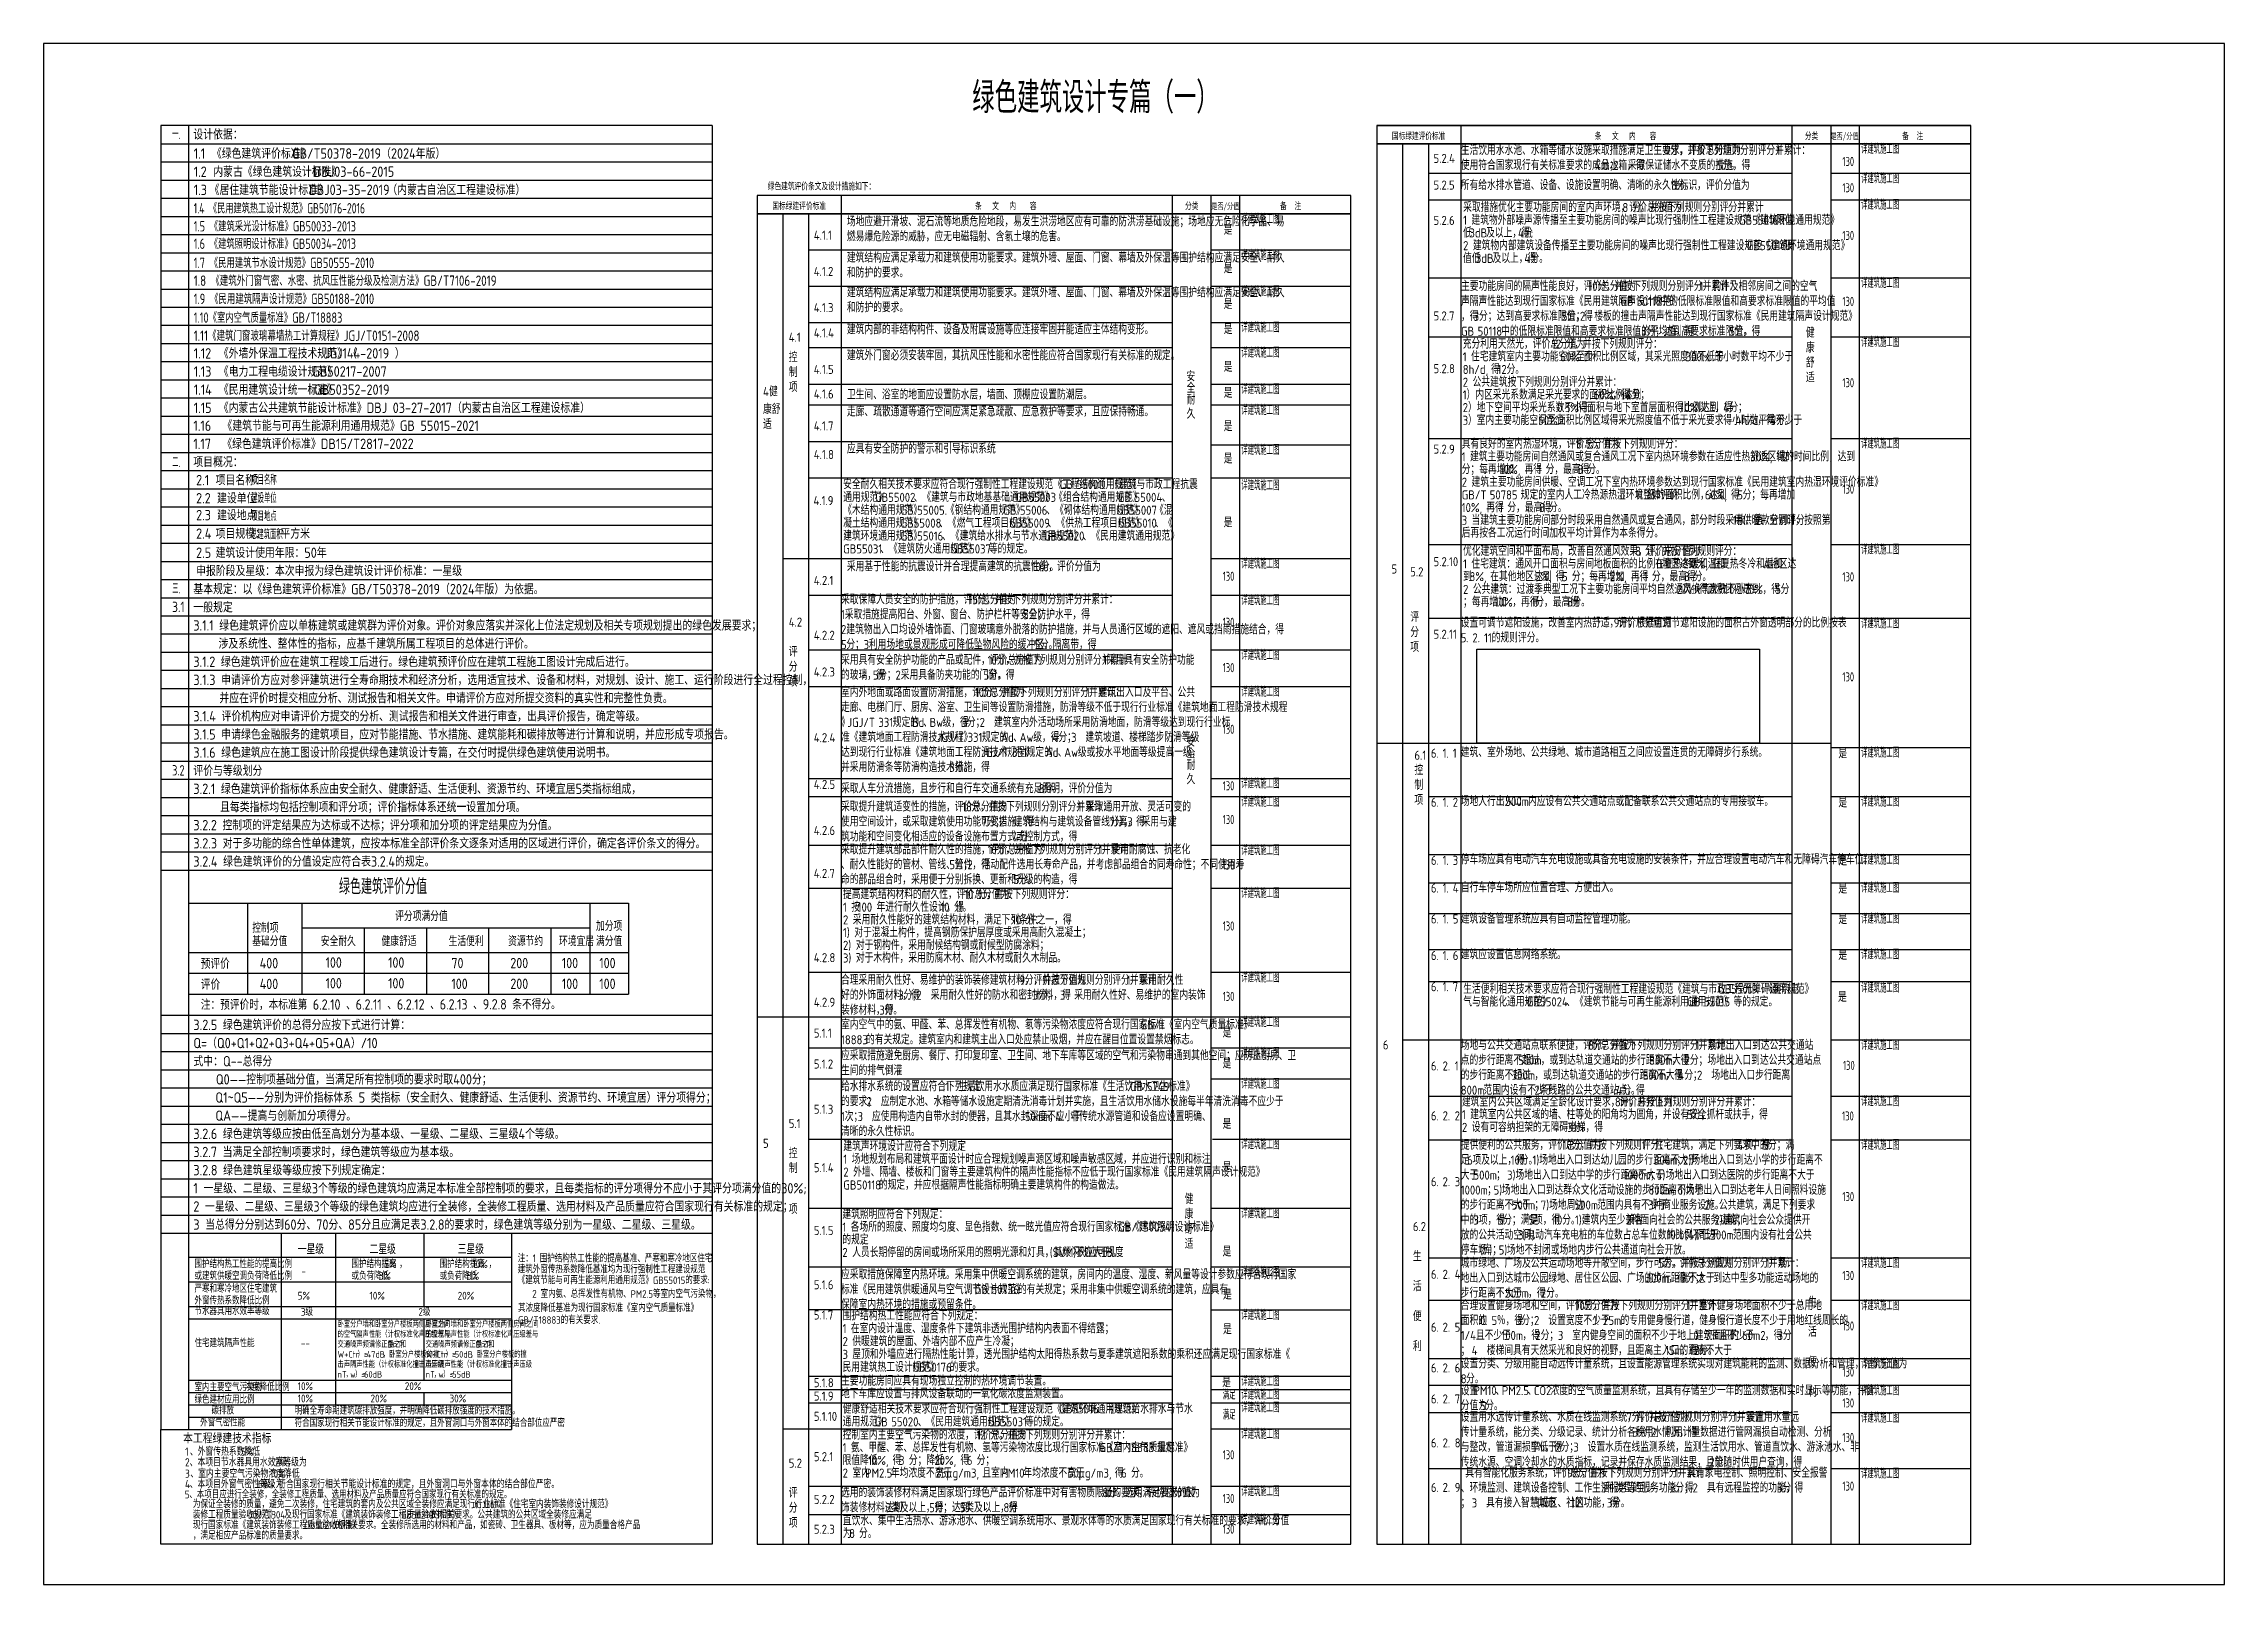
# Model space of a CAD drawing. Extents: x 94474582 to 94642782, y 24631448 to 24690848.
# Drawn here: x 94474582 to 94558682, y 24631448 to 24690848 of the extents above; entities that cross this region are included whole.
import ezdxf
from ezdxf.enums import TextEntityAlignment as Align

# ---------------------------------------------------------------- set-up
doc = ezdxf.new("R2010")
doc.units = 0
doc.header["$LTSCALE"] = 1000
for name, color, linetype in [('A-ANNO-TABT', 75, 'Continuous'), ('A-Text(建筑文字)', 33, 'Continuous'), ('A-TXT', 7, 'Continuous'), ('C-ANNO-TTLB', 7, 'Continuous'), ('PUB_TEXT', 7, 'Continuous'), ('PUB_TITLE', 4, 'Continuous'), ('尺寸线及数字', 94, 'Continuous')]:
    doc.layers.add(name, color=color, linetype=linetype)
doc.styles.add('-黑体', font='simhei.ttf', dxfattribs={"width": 0.7})
doc.styles.get("Standard").update_dxf_attribs({"font": 'gbenor.shx', "bigfont": 'gbcbig.shx'})
doc.styles.add('宋体', font='', dxfattribs={"width": 0.7})
doc.styles.get('宋体').set_extended_font_data('SimSun')

msp = doc.modelspace()

# ---------------------------------------------------------------- texts
at = {"layer": 'A-ANNO-TABT'}
for s, p in [('设计依据：', (94480358, 24687150)), ('1.1', (94480371, 24686411)), ('《绿色建筑评价标准》', (94481072, 24686411)), ('GB/T50378-2019（2024年版）', (94484167, 24686411)), ('1.2', (94480371, 24685711)), ('内蒙古《绿色建筑设计标准》', (94481126, 24685711)), ('DBJ03-66-2015', (94484998, 24685711)), ('1.3', (94480371, 24685011)), ('《居住建筑节能设计标准》', (94480985, 24685011)), ('DBJ03-35-2019', (94484820, 24685011)), ('（内蒙古自治区工程建设标准）', (94487838, 24685011)), ('《外墙外保温工程技术规范》（', (94481339, 24678708)), ('）', (94488126, 24678708)), ('1.12', (94480371, 24678708)), ('1.13', (94480371, 24678008)), ('《电力工程电缆设计规范》', (94481339, 24678008)), ('GB50217-2007', (94484941, 24678008)), ('JGJ144-2019', (94485405, 24678708)), ('1.14', (94480371, 24677308)), ('《民用建筑设计统一标准》', (94481339, 24677308)), ('GB50352-2019', (94485020, 24677308)), ('1.15', (94480371, 24676608)), ('《内蒙古公共建筑节能设计标准》DBJ 03-27-2017（内蒙古自治区工程建设标准）', (94481339, 24676608)), ('1.16  《建筑节能与可再生能源利用通用规范》GB 55015-2021', (94480358, 24675918)), ('项目概况：', (94480358, 24674518)), ('1.17  《绿色建筑评价标准》DB15/T2817-2022', (94480358, 24675218)), ('2.1', (94480463, 24673822)), ('项目名称：', (94481217, 24673822)), ('2.2', (94480463, 24673122)), ('建设单位：', (94481271, 24673122)), ('2.3', (94480463, 24672471)), ('建设地点：', (94481271, 24672471)), ('2.4', (94480463, 24671758)), ('项目规模：', (94481217, 24671758)), ('平方米', (94483715, 24671758)), ('2.5', (94480463, 24671022)), ('建筑设计使用年限：50年', (94481217, 24671022)), ('基本规定：以《绿色建筑评价标准》GB/T50378-2019（2024年版）为依据。', (94480358, 24669618)), ('一般规定', (94480358, 24668918)), ('评价与等级划分', (94480358, 24662618))]:
    msp.add_text(s, height=400, dxfattribs=at).set_placement(p)
for s, width, p, p2 in [('一.', 0.897629, (94479539, 24687165), (94479845, 24687165)), ('1.4 《民用建筑热工设计规范》GB50176-2016', 0.953652, (94480371, 24684300), (94486978, 24684300)), ('1.5 《建筑采光设计标准》GB50033-2013', 0.981285, (94480371, 24683606), (94486628, 24683606)), ('1.6 《建筑照明设计标准》GB50034-2013', 0.976181, (94480371, 24682934), (94486628, 24682934)), ('1.7 《民用建筑节水设计规范》GB50555-2010', 1.001709, (94480371, 24682196), (94487328, 24682196)), ('1.8 《建筑外门窗气密、水密、抗风压性能分级及检测方法》GB/T7106-2019', 1.066462, (94480371, 24681509), (94492053, 24681509)), ('1.9 《民用建筑隔声设计规范》GB50188-2010', 1.011248, (94480371, 24680808), (94487328, 24680808)), ('1.10《室内空气质量标准》GB/T18883', 1.00981, (94480371, 24680084), (94486103, 24680084)), ('1.11《建筑门窗玻璃幕墙热工计算规程》JGJ/T0151-2008', 1.043645, (94480371, 24679388), (94489078, 24679388)), ('二.', 0.897629, (94479539, 24674520), (94479845, 24674520)), ('三.', 0.897629, (94479539, 24669648), (94479845, 24669648)), ('3.1', 1.069444, (94479539, 24668932), (94480020, 24668932)), ('3.2', 0.896706, (94479539, 24662632), (94480020, 24662632))]:
    msp.add_text(s, height=400, dxfattribs=dict(at, width=width)).set_placement(p, p2, align=Align.FIT)
at = {"layer": 'A-ANNO-TABT', "color": 1}
msp.add_text('申报阶段及星级：本次申报为绿色建筑设计评价标准：一星级', height=400, dxfattribs=at).set_placement((94480463, 24670324))
at = {"layer": 'A-ANNO-TABT', "color": 4}
for s, p in [('3.1.1 绿色建筑评价应以单栋建筑或建筑群为评价对象。评价对象应落实并深化上位法定规划及相关专项规划提出的绿色发展要求；', (94480358, 24668218)), ('涉及系统性、整体性的指标，应基千建筑所属工程项目的总体进行评价。', (94481329, 24667518)), ('3.1.2 绿色建筑评价应在建筑工程竣工后进行。绿色建筑预评价应在建筑工程施工图设计完成后进行。', (94480358, 24666818)), ('3.1.3 申请评价方应对参评建筑进行全寿命期技术和经济分析，选用适宜技术、设备和材料，对规划、设计、施工、运行阶段进行全过程控制，', (94480358, 24666118)), ('并应在评价时提交相应分析、测试报告和相关文件。申请评价方应对所提交资料的真实性和完整性负责。 ', (94481362, 24665418)), ('3.1.4 评价机构应对申请评价方提交的分析、测试报告和相关文件进行审查，出具评价报告，确定等级。', (94480358, 24664718)), ('3.1.5 申请绿色金融服务的建筑项目，应对节能措施、节水措施、建筑能耗和碳排放等进行计算和说明，并应形成专项报告。', (94480358, 24664018)), ('3.1.6 绿色建筑应在施工图设计阶段提供绿色建筑设计专篇，在交付时提供绿色建筑使用说明书。', (94480358, 24663318)), ('3.2.1 绿色建筑评价指标体系应由安全耐久、健康舒适、生活便利、资源节约、环境宜居5类指标组成，', (94480358, 24661918)), ('且每类指标均包括控制项和评分项；评价指标体系还统一设置加分项。', (94481384, 24661218)), ('3.2.2 控制项的评定结果应为达标或不达标；评分项和加分项的评定结果应为分值。', (94480358, 24660518)), ('3.2.3 对于多功能的综合性单体建筑，应按本标准全部评价条文逐条对适用的区域进行评价，确定各评价条文的得分。', (94480358, 24659818)), ('3.2.4 绿色建筑评价的分值设定应符合表3.2.4的规定。', (94480358, 24659118)), ('3.2.5 绿色建筑评价的总得分应按下式进行计算：', (94480358, 24652818)), ('Q=（Q0+Q1+Q2+Q3+Q4+Q5+QA）/10', (94480358, 24652118)), ('式中：Q--总得分', (94480358, 24651418)), ('    Q0——控制项基础分值，当满足所有控制项的要求时取400分；', (94480358, 24650718)), ('Q1~Q5——分别为评价指标体系 5 类指标（安全耐久、健康舒适、生活便利、资源节约、环境宜居）评分项得分；', (94481208, 24650018)), ('QA——提高与创新加分项得分。', (94481208, 24649318)), ('3.2.6 绿色建筑等级应按由低至高划分为基本级、一星级、二星级、三星级4个等级。', (94480358, 24648618)), ('3.2.7 当满足全部控制项要求时，绿色建筑等级应为基本级。', (94480358, 24647918)), ('3.2.8 绿色建筑星级等级应按下列规定确定：', (94480358, 24647218)), ('1 一星级、二星级、三星级3个等级的绿色建筑均应满足本标准全部控制项的要求，且每类指标的评分项得分不应小于其评分项满分值的30%%%;', (94480358, 24646518)), ('2 一星级、二星级、三星级3个等级的绿色建筑均应进行全装修，全装修工程质量、选用材料及产品质量应符合国家现行有关标准的规定；', (94480358, 24645818)), ('3 当总得分分别达到60分、70分、85分且应满足表3.2.8的要求时，绿色建筑等级分别为一星级、二星级、三星级。', (94480358, 24645118))]:
    msp.add_text(s, height=400, dxfattribs=at).set_placement(p)
at = {"layer": 'A-ANNO-TABT', "width": 0.98273}
for s, height, p in [('绿色建筑评价分值', 600, (94485973, 24658054)), ('预评价 ', 400, (94480644, 24655177, -11799)), ('400', 400, (94482917, 24655196, -11799)), ('100', 400, (94485456, 24655222, -11799)), ('100', 400, (94487868, 24655221, -11799)), ('70', 400, (94490310, 24655201, -11799)), ('200', 400, (94492582, 24655202, -11799)), ('100', 400, (94494569, 24655202, -11799)), ('100', 400, (94496013, 24655202, -11799)), ('评价 ', 400, (94480644, 24654377, -11799)), ('400', 400, (94482917, 24654396, -11799)), ('100', 400, (94485456, 24654422, -11799)), ('100', 400, (94487868, 24654421, -11799)), ('100', 400, (94490310, 24654401, -11799)), ('200', 400, (94492582, 24654402, -11799)), ('100', 400, (94494569, 24654402, -11799)), ('100', 400, (94496013, 24654402, -11799))]:
    msp.add_text(s, height=height, rotation=0.07788, dxfattribs=at).set_placement(p)
at = {"layer": 'A-ANNO-TABT', "color": 1, "width": 0.98273}
msp.add_text('注：预评价时，本标准第 6.2.10 、6.2.11 、6.2.12 、6.2.13 、9.2.8 条不得分。', height=400, rotation=0.07788, dxfattribs=at).set_placement((94480644, 24653596, -11799))
at = {"layer": 'A-Text(建筑文字)'}
for s, height, p in [('采取措施优化主要功能房间的室内声环境，评价总分值为', 337.59, (94529324, 24684355)), ('1', 350, (94529324, 24683865)), ('建筑物外部噪声源传播至主要功能房间的噪声比现行强制性工程建设规范《建筑环境通用规范》', 337.59, (94529645, 24683865)), ('8', 350, (94535468, 24684355)), ('分。并按下列规则分别评分并累计', 337.59, (94535847, 24684355)), (':', 350, (94539533, 24684355)), ('GB55016', 350, (94539967, 24683865)), ('限值', 337.6, (94541396, 24683865)), ('低', 338, (94529324, 24683375)), ('3dB', 350, (94529570, 24683375)), ('及以上，得', 337.6, (94530212, 24683375)), ('4', 350, (94531441, 24683375)), ('分', 338, (94531674, 24683375)), (';', 350, (94531920, 24683375)), ('值低', 337.6, (94529324, 24682395)), ('2', 350, (94529324, 24682885)), ('建筑物内部建筑设备传播至主要功能房间的噪声比现行强制性工程建设规范《建筑环境通用规范》', 337.59, (94529704, 24682885)), ('3dB', 350, (94529816, 24682395)), ('及以上，得', 337.6, (94530458, 24682395)), ('4', 350, (94531686, 24682395)), ('分。', 337.6, (94531920, 24682395)), ('GB55016', 350, (94540271, 24682885)), ('限', 338, (94541700, 24682885)), ('充分利用天然光，评价总分值为', 337.59, (94529310, 24679091)), ('12', 350, (94532751, 24679091)), ('分，并按下列规则评分：', 337.59, (94533276, 24679091)), ('1', 350, (94529310, 24678601)), ('8h/d,', 350, (94529310, 24678111)), ('住宅建筑室内主要功能空间至少', 337.59, (94529631, 24678601)), ('得', 338, (94530404, 24678111)), ('12', 350, (94530650, 24678111)), ('分。', 337.6, (94531000, 24678111)), ('60%', 350, (94533072, 24678601)), ('面积比例区域，其采光照度值不低于', 337.59, (94533976, 24678601)), ('300lx', 350, (94537908, 24678601)), ('的小时数平均不少于', 337.6, (94539016, 24678601)), ('1', 350, (94529310, 24677131)), ('2', 350, (94529310, 24677621)), ('）内区采光系数满足采光要求的面积比例达到', 337.59, (94529456, 24677131)), ('公共建筑按下列规则分别评分并累计：', 337.59, (94529690, 24677621)), ('60%', 350, (94534371, 24677131)), ('，得', 337.6, (94535100, 24677131)), ('4', 350, (94535592, 24677131)), ('分；', 337.6, (94535825, 24677131)), ('2', 350, (94529310, 24676641)), ('）地下空间平均采光系数不小于', 337.59, (94529515, 24676641)), ('0.5%', 350, (94532955, 24676641)), ('得面积与地下室首层面积得比例达到', 337.59, (94533772, 24676641)), ('10%', 350, (94537704, 24676641)), ('以上，得', 337.6, (94538374, 24676641)), ('4', 350, (94539357, 24676641)), ('分；', 337.6, (94539591, 24676641)), ('3', 350, (94529310, 24676151)), ('）室内主要功能空间至少', 337.59, (94529515, 24676151)), ('60%', 350, (94532218, 24676151)), ('面积比例区域得采光照度值不低于采光要求得小时数平均不少于', 337.59, (94532947, 24676151)), ('4h/d', 350, (94539828, 24676151)), ('，得', 337.6, (94540674, 24676151)), ('4', 350, (94541165, 24676151)), ('分。', 337.6, (94541398, 24676151)), ('具有良好的室内热湿环境，评价总分值为', 337.59, (94529271, 24675236)), ('1', 350, (94529271, 24674746)), ('建筑主要功能房间自然通风或复合通风工况下室内热环境参数在适应性热舒适区域的时间比例，达到', 337.59, (94529592, 24674746)), ('8', 350, (94533694, 24675236)), ('分，并按下列规则评分：', 337.59, (94534074, 24675236)), ('30%,', 350, (94540405, 24674746)), ('得', 338, (94541411, 24674746)), ('2', 350, (94541657, 24674746)), ('分；每再增加', 337.6, (94529271, 24674256)), ('2', 350, (94529271, 24673766)), ('建筑主要功能房间供暖、空调工况下室内热环境参数达到现行国家标准《民用建筑室内热湿环境评价标准》', 337.59, (94529650, 24673766)), ('10%,', 350, (94530745, 24674256)), ('再得', 337.6, (94531693, 24674256)), ('1', 350, (94532185, 24674256)), ('分，最高得', 337.6, (94532506, 24674256)), ('8', 350, (94533734, 24674256)), ('分。', 337.6, (94534114, 24674256)), ('通用规范》', 337.6, (94505418, 24673181)), ('安全耐久相关技术要求应符合现行强制性工程建设规范《工程结构通用规范》', 337.59, (94505418, 24673678)), ('GB55002', 350, (94506647, 24673181)), ('、《建筑与市政地基基础通用规范》', 337.59, (94508135, 24673181)), ('GB55003', 350, (94512066, 24673181)), ('《组合结构通用规范》', 337.6, (94513554, 24673181)), ('GB', 350, (94513774, 24673678)), ('55001', 350, (94514415, 24673678)), ('、《建筑与市政工程抗震', 337.59, (94515378, 24673678)), ('GB', 350, (94516011, 24673181)), ('55004', 350, (94516653, 24673181)), ('、', 338, (94517703, 24673181)), ('GB/T', 350, (94529271, 24673276)), ('50785', 350, (94530350, 24673276)), ('规定的室内人工冷热源热湿环境整体评价', 337.59, (94531546, 24673276)), ('11', 350, (94535969, 24673276)), ('级的面积比例，达到', 337.6, (94536436, 24673276)), ('60%,', 350, (94538648, 24673276)), ('得', 338, (94539654, 24673276)), ('5', 350, (94539900, 24673276)), ('分；每再增加', 337.6, (94540104, 24673276)), ('凝土结构通用规范》', 337.6, (94505418, 24672187)), ('《木结构通用规范》', 337.6, (94505418, 24672684)), ('GB', 350, (94507630, 24672684)), ('GB55008', 350, (94507630, 24672187)), ('55005.', 350, (94508272, 24672684)), ('、《燃气工程项目规范》', 337.59, (94509118, 24672187)), ('《钢结构通用规范》', 337.6, (94509380, 24672684)), ('GB', 350, (94511592, 24672684)), ('GB55009', 350, (94511821, 24672187)), ('55006', 350, (94512233, 24672684)), ('、《砌体结构通用规范》', 337.59, (94513254, 24672684)), ('、《供热工程项目规范》', 337.59, (94513309, 24672187)), ('GB55007', 350, (94515957, 24672684)), ('GB55010', 350, (94516012, 24672187)), ('、《', 337.6, (94517442, 24672187)), ('《混', 337.6, (94517445, 24672684)), ('10%,', 350, (94529271, 24672786)), ('3', 350, (94529271, 24672296)), ('当建筑主要功能房间部分时段采用自然通风或复合通风，部分时段采用供暖、空调时，按照第', 337.59, (94529650, 24672296)), ('再得', 337.6, (94530219, 24672786)), ('1', 350, (94530710, 24672786)), ('分，最高得', 337.6, (94531031, 24672786)), ('8', 350, (94532260, 24672786)), ('分。', 337.6, (94532639, 24672786)), ('1', 350, (94539726, 24672296)), ('款、第', 337.6, (94539871, 24672296)), ('2', 350, (94540609, 24672296)), ('款分别评分', 337.6, (94540813, 24672296)), ('建筑环境通用规范》', 337.6, (94505418, 24671690)), ('GB', 350, (94507630, 24671690)), ('55016', 350, (94508272, 24671690)), ('、《建筑给水排水与节水通用规范》', 337.59, (94509234, 24671690)), ('GB55020', 350, (94513166, 24671690)), ('、《民用建筑通用规范》', 337.59, (94514654, 24671690)), ('后再按各工况运行时间加权平均计算作为本条得分。', 337.59, (94529271, 24671806)), ('GB55031', 350, (94505418, 24671193)), ('、《建筑防火通用规范》', 337.59, (94506847, 24671193)), ('GB55037', 350, (94509551, 24671193)), ('等的规定。', 337.6, (94511038, 24671193)), ('优化建筑空间和平面布局，改善自然通风效果，评价总分值为', 337.59, (94529323, 24671104)), ('1', 350, (94529323, 24670614)), ('住宅建筑：通风开口面积与房间地板面积的比例在夏热冬暖和温和', 337.59, (94529644, 24670614)), ('8', 350, (94535958, 24671104)), ('分，并按下列规则评分：', 337.59, (94536337, 24671104)), ('B', 350, (94536771, 24670614)), ('地区达到', 337.6, (94537004, 24670614)), ('12%,', 350, (94537987, 24670614)), ('在夏热冬冷和温和', 337.6, (94538935, 24670614)), ('A', 350, (94540901, 24670614)), ('地区达', 337.6, (94541163, 24670614)), ('到', 338, (94529323, 24670124)), ('2', 350, (94529323, 24669634)), ('8%,', 350, (94529569, 24670124)), ('公共建筑：过渡季典型工况下主要功能房间平均自然通风换气次数不小于', 337.59, (94529702, 24669634)), ('在其他地区达到', 337.6, (94530371, 24670124)), ('5%,', 350, (94532091, 24670124)), ('得', 338, (94532893, 24670124)), ('5', 350, (94533139, 24670124)), ('分；每再增加', 337.6, (94533518, 24670124)), ('2%,', 350, (94534993, 24670124)), ('再得', 337.6, (94535795, 24670124)), ('1', 350, (94536286, 24670124)), ('分，最高得', 337.6, (94536607, 24670124)), ('2', 350, (94537566, 24669634)), ('次', 338, (94537770, 24669634)), ('8', 350, (94537836, 24670124)), ('/h', 350, (94538016, 24669634)), ('分。', 337.6, (94538215, 24670124)), ('得面积比例达到', 337.6, (94538424, 24669634)), ('70%', 350, (94540145, 24669634)), ('，得', 337.6, (94540874, 24669634)), ('5', 350, (94541365, 24669634)), ('分', 338, (94541569, 24669634)), ('；每再增加', 337.6, (94529323, 24669144)), ('10%', 350, (94530552, 24669144)), ('，再得', 337.6, (94531223, 24669144)), ('1', 350, (94531960, 24669144)), ('分，最高得', 337.6, (94532106, 24669144)), ('8', 350, (94533334, 24669144)), ('分。', 337.6, (94533539, 24669144)), ('提高建筑结构材料的耐久性，评价总分值为', 337.59, (94505409, 24657871)), ('10', 350, (94510078, 24657871)), ('分，并按下列规则评分：', 337.59, (94510603, 24657871)), ('1', 350, (94505409, 24657381)), ('按', 338, (94505730, 24657381)), ('100', 350, (94505976, 24657381)), ('年进行耐久性设计，得', 337.6, (94506705, 24657381)), ('10', 350, (94509162, 24657381)), ('分。', 337.6, (94509687, 24657381)), ('1)', 350, (94505409, 24656401)), ('2', 350, (94505409, 24656891)), ('采用耐久性能好的建筑结构材料，满足下列条件之一，得', 337.59, (94505788, 24656891)), ('对于混凝土构件，提高钢筋保护层厚度或采用高耐久混凝土；', 337.59, (94505846, 24656401)), ('10', 350, (94511932, 24656891)), ('分：', 337.6, (94512457, 24656891)), ('2)', 350, (94505409, 24655911)), ('3)', 350, (94505409, 24655421)), ('对于钢构件，采用耐候结构钢或耐候型防腐涂料；', 337.59, (94505905, 24655911)), ('对于木构件，采用防腐木材、耐久木材或耐久木制品。', 337.59, (94505905, 24655421)), ('气与智能化通用规范》', 337.6, (94529330, 24653731)), ('生活便利相关技术要求应符合现行强制性工程建设规范《建筑与市政工程无障碍通用规范》', 337.59, (94529330, 24654221)), ('GB55024', 350, (94531787, 24653731)), ('、《建筑节能与可再生能源利用通用规范》', 337.59, (94533304, 24653731)), ('GB', 350, (94537973, 24653731)), ('55015', 350, (94538614, 24653731)), ('GB55019', 350, (94539159, 24654221)), ('等的规定。', 337.6, (94539752, 24653731)), ('、《建筑电', 337.6, (94540590, 24654221)), ('建筑室内公共区域满足全龄化设计要求，评价总分值为', 337.59, (94529279, 24649873)), ('1', 350, (94529279, 24649383)), ('建筑室内公共区域的墙、柱等处的阳角均为圆角，并设有安全抓杆或扶手，得', 337.59, (94529600, 24649383)), ('8', 350, (94535177, 24649873)), ('分，并按下列规则分别评分并累计：', 337.59, (94535381, 24649873)), ('5', 350, (94537956, 24649383)), ('分；', 337.6, (94538160, 24649383)), ('2', 350, (94529279, 24648893)), ('设有可容纳担架的无障碍电梯，得', 337.59, (94529659, 24648893)), ('3', 350, (94533345, 24648893)), ('分。', 337.6, (94533549, 24648893)), ('建筑声环境设计应符合下列规定', 337.59, (94505423, 24648161)), ('场地规划布局和建筑平面设计时应合理规划噪声源区域和噪声敏感区域，并应进行识别和标注', 337.59, (94505744, 24647664)), (':', 350, (94508863, 24648161)), ('1', 350, (94505423, 24647664)), ('2', 350, (94505423, 24647167)), ('外墙、隔墙、楼板和门窗等主要建筑构件的隔声性能指标不应低于现行国家标准《民用建筑隔声设计规范》', 337.59, (94505802, 24647167)), (';', 350, (94515819, 24647664)), ('GB50118', 350, (94505423, 24646670)), ('的规定，并应根据隔声性能指标明确主要建筑构件的构造做法。', 337.59, (94506794, 24646670)), ('建筑照明应符合下列规定：', 337.59, (94505386, 24645539)), ('1', 350, (94505386, 24645049)), ('的规定', 337.6, (94505386, 24644559)), ('各场所的照度、照度均匀度、显色指数、统一眩光值应符合现行国家标准《建筑照明设计标准》', 337.59, (94505707, 24645049)), (';', 350, (94506124, 24644559)), ('GB/T50034', 350, (94516028, 24645049)), ('2', 350, (94505386, 24644069)), ('人员长期停留的房间或场所采用的照明光源和灯具，其频闪效应可视度', 337.59, (94505765, 24644069)), ('(SVM)', 350, (94513384, 24644069)), ('不应大于', 337.6, (94514375, 24644069)), ('1.3', 350, (94515358, 24644069)), ('。', 338, (94515796, 24644069)), ('1', 350, (94505393, 24641134)), ('围护结构热工性能应符合下列规定：', 337.59, (94505393, 24641631)), ('在室内设计温度、湿度条件下建筑非透光围护结构内表面不得结露；', 337.59, (94505713, 24641134)), ('2', 350, (94505393, 24640637)), ('3', 350, (94505393, 24640140)), ('供暖建筑的屋面、外墙内部不应产生冷凝；', 337.59, (94505772, 24640637)), ('屋顶和外墙应进行隔热性能计算，透光围护结构太阳得热系数与夏季建筑遮阳系数的乘积还应满足现行国家标准《', 337.59, (94505772, 24640140)), ('民用建筑热工设计规范》', 337.59, (94505393, 24639643)), ('GB50176', 350, (94508096, 24639643)), ('的要求。', 337.6, (94509525, 24639643)), ('健康舒适相关技术要求应符合现行强制性工程建设规范《建筑环境通用规范》', 337.59, (94505402, 24638037)), ('GB55016', 350, (94513757, 24638037)), ('、《建筑给水排水与节水', 337.59, (94515186, 24638037)), ('控制室内主要空气污染物的浓度，评价总分值为', 337.59, (94505395, 24637034)), ('通用规范》', 337.6, (94505402, 24637540)), ('GB', 350, (94506630, 24637540)), ('55020', 350, (94507272, 24637540)), ('、《民用建筑通用规范》', 337.59, (94508293, 24637540)), ('12', 350, (94510556, 24637034)), ('GB55031', 350, (94510996, 24637540)), ('分，并按下列规则分别评分并累计：', 337.59, (94511081, 24637034)), ('等的规定。', 337.6, (94512425, 24637540)), ('1', 350, (94505395, 24636544)), ('限值降低', 337.6, (94505395, 24636054)), ('氨、甲醒、苯、总挥发性有机物、氢等污染物浓度比现行国家标准《室内空气质量标准》', 337.59, (94505716, 24636544)), ('10%,', 350, (94506378, 24636054)), ('得', 338, (94507326, 24636054)), ('3', 350, (94507572, 24636054)), ('分；降低', 337.6, (94507951, 24636054)), ('20%,', 350, (94508934, 24636054)), ('得', 338, (94509940, 24636054)), ('6', 350, (94510186, 24636054)), ('分；', 337.6, (94510565, 24636054)), ('GB/T', 350, (94515300, 24636544)), ('18883', 350, (94516379, 24636544)), ('规定', 337.6, (94517517, 24636544)), ('2', 350, (94505395, 24635564)), ('室内', 337.6, (94505775, 24635564)), ('PM2.5', 350, (94506266, 24635564)), ('年均浓度不高于', 337.6, (94507258, 24635564)), ('25', 350, (94508978, 24635564)), ('μ', 338, (94509386, 24635564)), ('g/m3,', 350, (94509632, 24635564)), ('且室内', 337.6, (94510784, 24635564)), ('PM10', 350, (94511521, 24635564)), ('年均浓度不高于', 337.6, (94512367, 24635564)), ('50', 350, (94514087, 24635564)), ('μ', 338, (94514496, 24635564)), ('g/m3,', 350, (94514741, 24635564)), ('得', 338, (94515894, 24635564)), ('6', 350, (94516139, 24635564)), ('分。', 337.6, (94516518, 24635564)), ('直饮水、集中生活热水、游泳池水、供暖空调系统用水、景观水体等的水质满足国家现行有关标准的要求，评价分值', 337.59, (94505404, 24633726)), ('为', 338, (94505404, 24633236)), ('8', 350, (94505650, 24633236)), ('分。', 337.6, (94506029, 24633236))]:
    msp.add_text(s, height=height, dxfattribs=at).set_placement(p)
at = {"layer": 'A-TXT'}
for s, height, p in [('绿色建筑设计专篇（一）', 1200, (94510396, 24688168)), ('生活饮用水水池、水箱等储水设施采取措施满足卫生要求，评价总分值为', 337.59, (94529234, 24686559)), ('9', 350, (94537098, 24686559)), ('分，并按下列规则分别评分并累计：', 337.59, (94537304, 24686559)), ('1', 350, (94541410, 24686559)), ('5.2.4', 350, (94528185, 24686249)), ('使用符合国家现行有关标准要求的成品水箱，得', 337.59, (94529234, 24685982)), ('4', 350, (94534395, 24685982)), ('分；', 337.6, (94534628, 24685982)), ('2', 350, (94535120, 24685982)), ('采取保证储水不变质的措施，得', 337.59, (94535674, 24685982)), ('5', 350, (94539115, 24685982)), ('分。', 337.6, (94539319, 24685982)), ('5.2.5', 350, (94528185, 24685220)), ('所有给水排水管道、设备、设施设置明确、清晰的永久性标识，评价分值为', 337.59, (94529234, 24685212)), ('8', 350, (94537344, 24685212)), ('分。', 337.6, (94537548, 24685212)), ('5.2.6', 350, (94528185, 24683859)), ('4.1.1', 350, (94504285, 24683286)), ('场地应避开滑坡、泥石流等地质危险地段，易发生洪涝地区应有可靠的防洪涝基础设施；场地应无危险化学品、易', 337.59, (94505561, 24683808)), ('燃易爆危险源的威胁，应无电磁辐射、含氡土壤的危害。', 337.59, (94505561, 24683231)), ('是', 338, (94520091, 24683486)), ('建筑结构应满足承载力和建筑使用功能要求。建筑外墙、屋面、门窗、幕墙及外保温等围护结构应满足安全、耐久', 337.59, (94505561, 24682413)), ('4.1.2', 350, (94504285, 24681890)), ('和防护的要求。', 337.6, (94505561, 24681835)), ('是', 338, (94520091, 24682001)), ('主要功能房间的隔声性能良好，评价总分值为', 337.59, (94529244, 24681318)), ('分，并按下列规则分别评分并累计：', 337.59, (94534508, 24681318)), ('构件及相邻房间之间的空气', 337.59, (94538936, 24681318)), ('4.1.3', 350, (94504285, 24680495)), ('和防护的要求。', 337.6, (94505561, 24680497)), ('建筑结构应满足承载力和建筑使用功能要求。建筑外墙、屋面、门窗、幕墙及外保温等围护结构应满足安全、耐久', 337.59, (94505561, 24681075)), ('是', 338, (94520091, 24680622)), ('声隔声性能达到现行国家标准《民用建筑隔声设计规范》', 337.59, (94529244, 24680740)), ('10', 350, (94534158, 24681318)), ('GB', 350, (94535387, 24680740)), ('50118', 350, (94536029, 24680740)), ('中的低限标准限值和高要求标准限值的平均值', 337.59, (94536933, 24680740)), ('1', 350, (94538440, 24681318)), ('建筑内部的非结构构件、设备及附属设施等应连接牢固并能适应主体结构变形。', 337.59, (94505561, 24679646)), ('是', 338, (94520091, 24679654)), ('5.2.7', 350, (94528185, 24680176)), ('，得', 337.6, (94529244, 24680163)), ('3', 350, (94529735, 24680163)), ('分；达到高要求标准限值，得', 337.59, (94529939, 24680163)), ('5', 350, (94533134, 24680163)), ('分；', 337.6, (94533338, 24680163)), ('2', 350, (94533829, 24680163)), ('楼板的撞击声隔声性能达到现行国家标准《民用建筑隔声设计规范》', 337.59, (94534384, 24680163)), ('4.1', 350, (94503319, 24679354)), ('4.1.4', 350, (94504285, 24679523)), ('GB', 350, (94529244, 24679585)), ('50118', 350, (94529885, 24679585)), ('中的低限标准限值和高要求标准限值的平均值，得', 337.59, (94530789, 24679585)), ('3', 350, (94536196, 24679585)), ('分；达到高要求标准限值，得', 337.59, (94536400, 24679585)), ('5', 350, (94539595, 24679585)), ('分。', 337.6, (94539799, 24679585)), ('康', 338, (94542542, 24678944)), ('健', 338, (94542542, 24679521)), ('控', 338, (94503319, 24678575)), ('制', 338, (94503319, 24677998)), ('4.1.5', 350, (94504285, 24678114)), ('建筑外门窗必须安装牢固，其抗风压性能和水密性能应符合国家现行有关标准的规定。', 337.59, (94505561, 24678644)), ('是', 338, (94520091, 24678202)), ('5.2.8', 350, (94528185, 24678142)), ('舒', 338, (94542542, 24678366)), ('4', 350, (94502326, 24677256)), ('健', 338, (94502559, 24677256)), ('项', 338, (94503319, 24677420)), ('4.1.6', 350, (94504285, 24677165)), ('卫生间、浴室的地面应设置防水层，墙面、顶棚应设置防潮层。', 337.59, (94505561, 24677135)), ('全', 338, (94518659, 24677388)), ('安', 338, (94518655, 24677832)), ('是', 338, (94520091, 24677199)), ('适', 338, (94542542, 24677789)), ('康舒', 337.6, (94502326, 24676572)), ('走廊、疏散通道等通行空间应满足紧急疏散、应急救护等要求，且应保持畅通。', 337.59, (94505561, 24676479)), ('久', 338, (94518659, 24676392)), ('耐', 338, (94518657, 24676939)), ('适', 338, (94502326, 24675995)), ('4.1.7', 350, (94504285, 24675934)), ('是', 338, (94520091, 24675911)), ('4.1.8', 350, (94504285, 24674834)), ('应具有安全防护的警示和引导标识系统', 337.59, (94505561, 24675047)), ('是', 338, (94520091, 24674666)), ('5.2.9', 350, (94528185, 24675040)), ('4.1.9', 350, (94504273, 24673055)), ('是', 338, (94520091, 24672205)), ('采用基于性能的抗震设计并合理提高建筑的抗震性能，评价分值为', 337.59, (94505561, 24670508)), ('10', 350, (94512688, 24670508)), ('分。', 337.6, (94513038, 24670508)), ('5', 350, (94526562, 24670417)), ('5.2.10', 350, (94528185, 24670701)), ('4.2.1', 350, (94504285, 24669978)), ('5.2', 350, (94527286, 24670310)), ('采取保障人员安全的防护措施，评价总分值为', 337.59, (94505334, 24669237)), ('15', 350, (94510249, 24669237)), ('分，并按下列规则分别评分并累计：', 337.59, (94510599, 24669237)), ('4.2', 350, (94503319, 24668372)), ('4.2.2', 350, (94504285, 24667864)), ('1', 350, (94505334, 24668659)), ('2', 350, (94505334, 24668082)), ('采取措施提高阳台、外窗、窗台、防护栏杆等安全防护水平，得', 337.59, (94505480, 24668659)), ('建筑物出入口均设外墙饰面、门窗玻璃意外脱落的防护措施，并与人员通行区域的遮阳、遮风或挡雨措施结合，得', 337.59, (94505539, 24668082)), ('5', 350, (94512361, 24668659)), ('分；', 337.6, (94512565, 24668659)), ('评', 338, (94527286, 24668555)), ('分', 338, (94527286, 24667978)), ('5.2.11', 350, (94528185, 24667903)), ('设置可调节遮阳设施，改善室内热舒适，评价总分值为', 337.59, (94529234, 24668342)), ('9', 350, (94535132, 24668342)), ('分，根据可调节遮阳设施的面积占外窗透明部分的比例按表', 337.59, (94535338, 24668342)), ('评', 338, (94503319, 24667217)), ('5', 350, (94505334, 24667504)), ('分；', 337.6, (94505539, 24667504)), ('3', 350, (94506205, 24667504)), ('利用场地或景观形成可降低坠物风险的缓冲区、隔离带，得', 337.59, (94506409, 24667504)), ('5', 350, (94512799, 24667504)), ('分。', 337.6, (94513003, 24667504)), ('项', 338, (94527286, 24667400)), ('5', 350, (94529234, 24667765)), ('.', 338, (94529439, 24667765)), ('2', 350, (94529684, 24667765)), ('.', 338, (94529889, 24667765)), ('11', 350, (94530134, 24667765)), ('的规则评分。', 337.6, (94530426, 24667765)), ('分', 338, (94503319, 24666639)), ('4.2.3', 350, (94504285, 24666450)), ('采用具有安全防护功能的产品或配件，评价总分值为', 337.59, (94505334, 24666905)), ('的玻璃，得', 337.6, (94505334, 24666328)), ('5', 350, (94506563, 24666328)), ('分；', 337.6, (94506767, 24666328)), ('2', 350, (94507434, 24666328)), ('采用具备防夹功能的门窗，得', 337.59, (94507638, 24666328)), ('5', 350, (94510833, 24666328)), ('10', 350, (94510987, 24666905)), ('分。', 337.6, (94511037, 24666328)), ('分，并按下列规则分别评分并累计：', 337.59, (94511337, 24666905)), ('1', 350, (94515444, 24666905)), ('采用具有安全防护功能', 337.6, (94515589, 24666905)), ('项', 338, (94503319, 24666062)), ('室内外地面或路面设置防滑措施，评价总分值为', 337.59, (94505334, 24665660)), ('10', 350, (94510495, 24665660)), ('分，并按下列规则分别评分并累计：', 337.59, (94510845, 24665660)), ('1', 350, (94514777, 24665660)), ('建筑出入口及平台、公共', 337.59, (94515273, 24665660)), ('走廊、电梯门厅、厨房、浴室、卫生间等设置防滑措施，防滑等级不低于现行行业标准《建筑地面工程防滑技术规程', 337.59, (94505334, 24665082)), ('》', 338, (94505334, 24664505)), ('JGJ/T', 350, (94505580, 24664505)), ('331', 350, (94506776, 24664505)), ('规定的', 337.6, (94507330, 24664505)), ('Bd', 350, (94508067, 24664505)), ('Bw', 350, (94508751, 24664505)), ('级，得', 337.6, (94509247, 24664505)), ('3', 350, (94509984, 24664505)), ('分；', 337.6, (94510188, 24664505)), ('2', 350, (94510679, 24664505)), ('建筑室内外活动场所采用防滑地面，防滑等级达到现行行业标', 337.59, (94511234, 24664505)), ('4.2.4', 350, (94504285, 24663916)), ('准《建筑地面工程防滑技术规程》', 337.59, (94505334, 24663927)), ('、', 338, (94508505, 24664505)), ('JGJ/T', 350, (94509021, 24663927)), ('331', 350, (94510216, 24663927)), ('规定的', 337.6, (94510771, 24663927)), ('Ad', 350, (94511508, 24663927)), ('、', 338, (94511975, 24663927)), ('Aw', 350, (94512220, 24663927)), ('级，得', 337.6, (94512745, 24663927)), ('4', 350, (94513483, 24663927)), ('分；', 337.6, (94513716, 24663927)), ('3', 350, (94514207, 24663927)), ('建筑坡道、楼梯踏步防滑等级', 337.59, (94514762, 24663927)), ('安', 338, (94518655, 24663744)), ('达到现行行业标准《建筑地面工程防滑技术规程》', 337.59, (94505334, 24663350)), ('JGJ/T', 350, (94510741, 24663350)), ('331', 350, (94511937, 24663350)), ('规定的', 337.6, (94512491, 24663350)), ('Ad', 350, (94513228, 24663350)), ('、', 338, (94513695, 24663350)), ('Aw', 350, (94513941, 24663350)), ('级或按水平地面等级提高一级，', 337.59, (94514466, 24663350)), ('全', 338, (94518659, 24663299)), ('耐', 338, (94518657, 24662850)), ('6.1', 350, (94527447, 24663237)), ('6', 350, (94528083, 24663316)), ('.', 338, (94528287, 24663316)), ('1', 350, (94528533, 24663316)), ('.', 338, (94528679, 24663316)), ('1', 350, (94528925, 24663316)), ('建筑、室外场地、公共绿地、城市道路相互之间应设置连贯的无障碍步行系统。', 337.59, (94529234, 24663348)), ('是', 338, (94543795, 24663297)), ('4.2.5', 350, (94504285, 24662113)), ('采取人车分流措施，且步行和自行车交通系统有充足照明，评价分值为', 337.59, (94505334, 24661954)), ('并采用防滑条等防滑构造技术措施，得', 337.59, (94505334, 24662772)), ('3', 350, (94509512, 24662772)), ('分。', 337.6, (94509716, 24662772)), ('久', 338, (94518659, 24662303)), ('控', 338, (94527447, 24662659)), ('制', 338, (94527447, 24662082)), ('采取提升建筑适变性的措施，评价总分值为', 337.59, (94505334, 24661249)), ('18', 350, (94510004, 24661249)), ('分，并按下列规则分别评分并累计：', 337.59, (94510354, 24661249)), ('8', 350, (94512953, 24661954)), ('分。', 337.6, (94513157, 24661954)), ('1', 350, (94514461, 24661249)), ('采取通用开放、灵活可变的', 337.59, (94514781, 24661249)), ('项', 338, (94527447, 24661504)), ('6', 350, (94528083, 24661425)), ('1', 350, (94528533, 24661425)), ('2', 350, (94528925, 24661425)), ('场地人行出入口', 337.6, (94529234, 24661457)), ('500m', 350, (94530955, 24661457)), ('内应设有公共交通站点或配备联系公共交通站点的专用接驳车。', 337.59, (94531830, 24661457)), ('是', 338, (94543795, 24661405)), ('4.2.6', 350, (94504285, 24660339)), ('使用空间设计，或采取建筑使用功能可变措施，得', 337.59, (94505334, 24660672)), ('7', 350, (94510741, 24660672)), ('分；', 337.6, (94510945, 24660672)), ('2', 350, (94511437, 24660672)), ('建筑结构与建筑设备管线分离，得', 337.59, (94511991, 24660672)), ('7', 350, (94515677, 24660672)), ('分；', 337.6, (94515881, 24660672)), ('3', 350, (94516373, 24660672)), ('采用与建', 337.6, (94516927, 24660672)), ('.', 338, (94528287, 24661425)), ('.', 338, (94528679, 24661425)), ('筑功能和空间变化相适应的设备设施布置方式或控制方式，得', 337.59, (94505334, 24660094)), ('采取提升建筑部品部件耐久性的措施，评价总分值为', 337.59, (94505334, 24659598)), ('10', 350, (94510987, 24659598)), ('分，并按下列规则分别评分并累计：', 337.59, (94511337, 24659598)), ('4', 350, (94511970, 24660094)), ('分', 338, (94512203, 24660094)), ('1', 350, (94515269, 24659598)), ('使用耐腐蚀、抗老化', 337.6, (94515764, 24659598)), ('4.2.7', 350, (94504285, 24658684)), ('、耐久性能好的管材、管线、管件，得', 337.59, (94505334, 24659020)), ('5', 350, (94509512, 24659020)), ('分；', 337.6, (94509716, 24659020)), ('2', 350, (94510208, 24659020)), ('活动配件选用长寿命产品，并考虑部品组合的同寿命性；不同使用寿', 337.59, (94510762, 24659020)), ('6', 350, (94528083, 24659186)), ('.', 338, (94528287, 24659186)), ('1', 350, (94528533, 24659186)), ('.', 338, (94528679, 24659186)), ('3', 350, (94528925, 24659186)), ('停车场应具有电动汽车充电设施或具备充电设施的安装条件，并应合理设置电动汽车和无障碍汽车停车位。', 337.59, (94529234, 24659217)), ('是', 338, (94543795, 24659166)), ('命的部品组合时，采用便于分别拆换、更新和升级的构造，得', 337.59, (94505334, 24658443)), ('5', 350, (94511970, 24658443)), ('分。', 337.6, (94512174, 24658443)), ('6', 350, (94528083, 24658118)), ('.', 338, (94528287, 24658118)), ('1', 350, (94528533, 24658118)), ('.', 338, (94528679, 24658118)), ('4', 350, (94528925, 24658118)), ('自行车停车场所应位置合理、方便出入。', 337.59, (94529234, 24658135)), ('是', 338, (94543795, 24658084)), ('建筑设备管理系统应具有自动监控管理功能。', 337.59, (94529234, 24656928)), ('6', 350, (94528083, 24656926)), ('.', 338, (94528287, 24656926)), ('1', 350, (94528533, 24656926)), ('.', 338, (94528679, 24656926)), ('5', 350, (94528925, 24656926)), ('是', 338, (94543795, 24656906)), ('4.2.8', 350, (94504285, 24655435)), ('6', 350, (94528083, 24655518)), ('1', 350, (94528533, 24655518)), ('6', 350, (94528925, 24655518)), ('建筑应设置信息网络系统。', 337.59, (94529234, 24655550)), ('是', 338, (94543795, 24655528)), ('合理采用耐久性好、易维护的装饰装修建筑材料，评价总分值为', 337.59, (94505334, 24654566)), ('9', 350, (94512215, 24654566)), ('分，并按下列规则分别评分并累计：', 337.59, (94512421, 24654566)), ('1', 350, (94516352, 24654566)), ('采用耐久性', 337.6, (94516848, 24654566)), ('.', 338, (94528287, 24655518)), ('.', 338, (94528679, 24655518)), ('4.2.9', 350, (94504285, 24653717)), ('好的外饰面材料，得', 337.6, (94505334, 24653989)), ('3', 350, (94507546, 24653989)), ('分；', 337.6, (94507750, 24653989)), ('2', 350, (94508242, 24653989)), ('采用耐久性好的防水和密封材料，得', 337.59, (94508796, 24653989)), ('3', 350, (94512728, 24653989)), ('分；', 337.6, (94512932, 24653989)), ('3', 350, (94513774, 24653989)), ('采用耐久性好、易维护的室内装饰', 337.59, (94514328, 24653989)), ('6', 350, (94528083, 24654314)), ('.', 338, (94528287, 24654314)), ('1', 350, (94528533, 24654314)), ('.', 338, (94528679, 24654314)), ('7', 350, (94528925, 24654314)), ('是', 338, (94543784, 24653909)), ('装修材料，得', 337.6, (94505334, 24653411)), ('室内空气中的氨、甲醛、苯、总挥发性有机物、氡等污染物浓度应符合现行国家标准《室内空气质量标准》', 337.59, (94505334, 24652848)), ('3', 350, (94506809, 24653411)), ('分。', 337.6, (94507013, 24653411)), ('GB/T', 350, (94516884, 24652848)), ('5.1.1', 350, (94504285, 24652526)), ('18883', 350, (94505334, 24652270)), ('的有关规定。建筑室内和建筑主出入口处应禁止吸烟，并应在醒目位置设置禁烟标志。', 337.59, (94506297, 24652270)), ('是', 338, (94520048, 24652537)), ('6', 350, (94526230, 24652070)), ('场地与公共交通站点联系便捷，评价总分值为', 337.59, (94529234, 24652058)), ('8', 350, (94534149, 24652058)), ('分，并按下列规则分别评分并累计：', 337.59, (94534354, 24652058)), ('1', 350, (94538285, 24652058)), ('场地出入口到达公共交通站', 337.59, (94538781, 24652058)), ('5.1.2', 350, (94504285, 24651334)), ('应采取措施避免厨房、餐厅、打印复印室、卫生间、地下车库等区域的空气和污染物串通到其他空间；应防止厨房、卫', 337.59, (94505334, 24651657)), ('生间的排气倒灌', 337.6, (94505334, 24651080)), ('是', 338, (94520048, 24651345)), ('6', 350, (94528083, 24651259)), ('2.', 350, (94528533, 24651259)), ('1', 350, (94529000, 24651259)), ('点的步行距离不超过', 337.6, (94529234, 24651480)), ('500m', 350, (94531446, 24651480)), ('，或到达轨道交通站的步行距离不大于', 337.59, (94532321, 24651480)), ('800m', 350, (94536499, 24651480)), ('，得', 337.6, (94537374, 24651480)), ('2', 350, (94537865, 24651480)), ('分；场地出入口到达公共交通站点', 337.59, (94538070, 24651480)), ('给水排水系统的设置应符合下列规定', 337.59, (94505334, 24650465)), (':1', 350, (94509266, 24650465)), ('生活饮用水水质应满足现行国家标准《生活饮用水卫生标准》', 337.59, (94509850, 24650465)), ('GB', 350, (94516485, 24650465)), ('5749', 350, (94517127, 24650465)), ('.', 338, (94528287, 24651259)), ('的步行距离不超过', 337.6, (94529234, 24650903)), ('800m', 350, (94529234, 24650325)), ('范围内设有不少于', 337.6, (94530109, 24650325)), ('300m', 350, (94531200, 24650903)), ('2', 350, (94532075, 24650325)), ('，或到达轨道交通站的步行距离不大于', 337.59, (94532075, 24650903)), ('条线路的公共交通站点，得', 337.59, (94532280, 24650325)), ('4', 350, (94535229, 24650325)), ('分。', 337.6, (94535462, 24650325)), ('500m', 350, (94536253, 24650903)), ('，得', 337.6, (94537128, 24650903)), ('4', 350, (94537620, 24650903)), ('分；', 337.6, (94537853, 24650903)), ('2', 350, (94538344, 24650903)), ('场地出入口步行距离', 337.6, (94538899, 24650903)), ('5.1.3', 350, (94504285, 24649590)), ('的要求；', 337.6, (94505334, 24649888)), ('2', 350, (94506317, 24649888)), ('应制定水池、水箱等储水设施定期清洗消毒计划并实施，且生活饮用水储水设施每半年清洗消毒不应少于', 337.59, (94506872, 24649888)), ('5.1', 350, (94503319, 24649041)), ('清晰的永久性标识。', 337.6, (94505334, 24648733)), ('1', 350, (94505334, 24649310)), ('次；', 337.6, (94505480, 24649310)), ('3', 350, (94505972, 24649310)), ('应使用构造内自带水封的便器，且其水封深度不应小于', 337.59, (94506526, 24649310)), ('50mm', 350, (94512424, 24649310)), ('；', 338, (94513357, 24649310)), ('4', 350, (94513603, 24649310)), ('非传统水源管道和设备应设置明确、', 337.59, (94514186, 24649310)), ('是', 338, (94520048, 24649013)), ('6', 350, (94528083, 24649337)), ('.', 338, (94528287, 24649337)), ('2.', 350, (94528533, 24649337)), ('2', 350, (94529000, 24649337)), ('5', 350, (94502326, 24648276)), ('控', 338, (94503319, 24647886)), ('提供便利的公共服务，评价总分值为', 337.59, (94529234, 24648207)), ('10', 350, (94533166, 24648207)), ('分，并按下列规则评分：', 337.59, (94533516, 24648207)), ('1', 350, (94536220, 24648207)), ('住宅建筑，满足下列要求中的', 337.59, (94536715, 24648207)), ('4', 350, (94539910, 24648207)), ('项，得', 337.6, (94540143, 24648207)), ('5', 350, (94540881, 24648207)), ('分；满', 337.6, (94541085, 24648207)), ('制', 338, (94503319, 24647308)), ('5.1.4', 350, (94504285, 24647338)), ('是', 338, (94520048, 24647349)), ('足', 338, (94529234, 24647630)), ('大于', 337.6, (94529234, 24647052)), ('6', 350, (94529480, 24647630)), ('项及以上，得', 337.6, (94529684, 24647630)), ('500m', 350, (94529726, 24647052)), ('；', 338, (94530601, 24647052)), ('3)', 350, (94531022, 24647052)), ('10', 350, (94531159, 24647630)), ('场地出入口到达中学的步行距离不大于', 337.59, (94531343, 24647052)), ('分。', 337.6, (94531509, 24647630)), ('1)', 350, (94532000, 24647630)), ('场地出入口到达幼儿园的步行距离不大于', 337.59, (94532263, 24647630)), ('1000m', 350, (94535520, 24647052)), ('；', 338, (94536541, 24647052)), ('300m', 350, (94536686, 24647630)), ('4)', 350, (94536787, 24647052)), ('场地出入口到达医院的步行距离不大于', 337.59, (94537137, 24647052)), ('；', 338, (94537561, 24647630)), ('2)', 350, (94537807, 24647630)), ('场地出入口到达小学的步行距离不', 337.59, (94538128, 24647630)), ('健', 338, (94518585, 24646121)), ('6', 350, (94528083, 24646797)), ('.', 338, (94528287, 24646797)), ('2.', 350, (94528533, 24646797)), ('3', 350, (94529000, 24646797)), ('1000m', 350, (94529234, 24646475)), ('；', 338, (94530255, 24646475)), ('5)', 350, (94530501, 24646475)), ('场地出入口到达群众文化活动设施的步行距离不大于', 337.59, (94530822, 24646475)), ('800m', 350, (94536474, 24646475)), ('；', 338, (94537349, 24646475)), ('6)', 350, (94537595, 24646475)), ('场地出入口到达老年人日间照料设施', 337.59, (94537916, 24646475)), ('项', 338, (94503319, 24645731)), ('康', 338, (94518585, 24645544)), ('的步行距离不大于', 337.6, (94529234, 24645897)), ('中的', 337.6, (94529234, 24645320)), ('3', 350, (94529726, 24645320)), ('项，得', 337.6, (94529930, 24645320)), ('5', 350, (94530667, 24645320)), ('分；满足', 337.6, (94530872, 24645320)), ('500m', 350, (94531200, 24645897)), ('5', 350, (94531855, 24645320)), ('项，得', 337.6, (94532059, 24645320)), ('；', 338, (94532075, 24645897)), ('7)', 350, (94532321, 24645897)), ('场地周边', 337.6, (94532642, 24645897)), ('10', 350, (94532796, 24645320)), ('分。', 337.6, (94533146, 24645320)), ('1)', 350, (94533637, 24645320)), ('500m', 350, (94533625, 24645897)), ('建筑内至少兼容', 337.6, (94533900, 24645320)), ('范围内具有不少于', 337.6, (94534500, 24645897)), ('2', 350, (94535620, 24645320)), ('种面向社会的公共服务功能；', 337.59, (94535824, 24645320)), ('3', 350, (94536466, 24645897)), ('种商业服务设施。', 337.6, (94536670, 24645897)), ('2', 350, (94538636, 24645897)), ('2)', 350, (94539019, 24645320)), ('公共建筑，满足下列要求', 337.59, (94539190, 24645897)), ('建筑向社会公众提供开', 337.6, (94539340, 24645320)), ('5.1.5', 350, (94504285, 24644916)), ('舒', 338, (94518585, 24644966)), ('适', 338, (94518585, 24644389)), ('6.2', 350, (94527387, 24645066)), ('放的公共活动空间；', 337.6, (94529234, 24644742)), ('3)', 350, (94531446, 24644742)), ('电动汽车充电桩的车位数占总车位数的比例不低于', 337.59, (94531767, 24644742)), ('10', 350, (94537173, 24644742)), ('％；', 337.6, (94537523, 24644742)), ('4)', 350, (94538015, 24644742)), ('周边', 337.6, (94538365, 24644742)), ('500m', 350, (94538856, 24644742)), ('范围内设有社会公共', 337.6, (94539731, 24644742)), ('是', 338, (94520048, 24644095)), ('生', 338, (94527387, 24643911)), ('停车场', 337.6, (94529234, 24644165)), ('城市绿地、广场及公共运动场地等开敞空间，步行可达，评价总分值为', 337.59, (94529234, 24643657)), ('(', 350, (94529972, 24644165)), ('库', 338, (94530088, 24644165)), (')', 350, (94530334, 24644165)), ('；', 338, (94530451, 24644165)), ('5)', 350, (94530697, 24644165)), ('场地不封闭或场地内步行公共通道向社会开放。', 337.59, (94531017, 24644165)), ('5', 350, (94536853, 24643657)), ('分，并按下列规则分别评分并累计：', 337.59, (94537057, 24643657)), ('1', 350, (94540989, 24643657)), ('场', 338, (94541484, 24643657)), ('5.1.6', 350, (94504285, 24642825)), ('标准《民用建筑供暖通风与空气调节设计规范》', 337.59, (94505334, 24642638)), ('应采取措施保障室内热环境。采用集中供暖空调系统的建筑，房间内的温度、湿度、新风量等设计参数应符合现行国家', 337.59, (94505334, 24643215)), ('GB', 350, (94510495, 24642638)), ('50736', 350, (94511137, 24642638)), ('的有关规定；采用非集中供暖空调系统的建筑，应具有', 337.59, (94512158, 24642638)), ('活', 338, (94527387, 24642756)), ('6', 350, (94528083, 24643227)), ('.', 338, (94528287, 24643227)), ('2.', 350, (94528533, 24643227)), ('4', 350, (94529000, 24643227)), ('地出入口到达城市公园绿地、居住区公园、广场的步行距离不大于', 337.59, (94529234, 24643079)), ('300m', 350, (94536361, 24643079)), ('，得', 337.6, (94537236, 24643079)), ('3', 350, (94537728, 24643079)), ('分；', 337.6, (94537932, 24643079)), ('2', 350, (94538423, 24643079)), ('到达中型多功能运动场地的', 337.59, (94538977, 24643079)), ('保障室内热环境的措施或预留条件。', 337.59, (94505334, 24642060)), ('是', 338, (94520065, 24642432)), ('合理设置健身场地和空间，评价总分值为', 337.59, (94529234, 24642024)), ('步行距离不大于', 337.6, (94529234, 24642502)), ('500m', 350, (94530955, 24642502)), ('，得', 337.6, (94531830, 24642502)), ('2', 350, (94532321, 24642502)), ('分。', 337.6, (94532525, 24642502)), ('10', 350, (94533658, 24642024)), ('分，并按下列规则分别评分并累计：', 337.59, (94534008, 24642024)), ('1', 350, (94537940, 24642024)), ('室外健身场地面积不少于总用地', 337.59, (94538436, 24642024)), ('生', 338, (94542626, 24642152)), ('5.1.7', 350, (94504285, 24641659)), ('是', 338, (94520065, 24641098)), ('便', 338, (94527387, 24641601)), ('6', 350, (94528083, 24641187)), ('2.', 350, (94528533, 24641187)), ('5', 350, (94529000, 24641187)), ('面积的', 337.6, (94529234, 24641447)), ('0', 350, (94529972, 24641447)), ('.', 338, (94530176, 24641447)), ('5', 350, (94530422, 24641447)), ('％，得', 337.6, (94530626, 24641447)), ('3', 350, (94531363, 24641447)), ('分；', 337.6, (94531567, 24641447)), ('2', 350, (94532059, 24641447)), ('设置宽度不少于', 337.6, (94532613, 24641447)), ('1', 350, (94534333, 24641447)), ('.', 338, (94534479, 24641447)), ('25m', 350, (94534725, 24641447)), ('的专用健身慢行道，健身慢行道长度不少于用地红线周长的', 337.59, (94535395, 24641447)), ('活', 338, (94542626, 24640997)), ('利', 338, (94527387, 24640446)), ('.', 338, (94528287, 24641187)), ('1/4', 350, (94529234, 24640869)), ('；', 338, (94529234, 24640292)), ('4', 350, (94529655, 24640292)), ('且不少于', 337.6, (94529818, 24640869)), ('楼梯间具有天然采光和良好的视野，且距离主入口的距离不大于', 337.59, (94530239, 24640292)), ('100m', 350, (94530801, 24640869)), ('，得', 337.6, (94531617, 24640869)), ('2', 350, (94532109, 24640869)), ('分；', 337.6, (94532313, 24640869)), ('3', 350, (94532980, 24640869)), ('室内健身空间的面积不少于地上建筑面积的', 337.59, (94533534, 24640869)), ('15m', 350, (94537119, 24640292)), ('，得', 337.6, (94537732, 24640292)), ('0', 350, (94538203, 24640869)), ('2', 350, (94538223, 24640292)), ('.', 338, (94538407, 24640869)), ('分。', 337.6, (94538428, 24640292)), ('3', 350, (94538653, 24640869)), ('％且不少于', 337.6, (94538857, 24640869)), ('60m2', 350, (94540086, 24640869)), ('，得', 337.6, (94540961, 24640869)), ('3', 350, (94541452, 24640869)), ('分', 338, (94541656, 24640869)), ('6', 350, (94528083, 24639617)), ('.', 338, (94528287, 24639617)), ('2.', 350, (94528533, 24639617)), ('6', 350, (94529000, 24639617)), ('设置分类、分级用能自动远传计量系统，且设置能源管理系统实现对建筑能耗的监测、数据分析和管理，评价分值为', 337.59, (94529234, 24639775)), ('便', 338, (94542626, 24639842)), ('5.1.8', 350, (94504285, 24639048)), ('5.1.9', 350, (94504286, 24638531)), ('地下车库应设置与排风设备联动的一氧化碳浓度监测装置。', 337.59, (94505334, 24638622)), ('主要功能房间应具有现场独立控制的热环境调节装置。', 337.59, (94505334, 24639113)), ('是', 338, (94520033, 24639051)), ('设置', 337.6, (94529234, 24638744)), ('8', 350, (94529234, 24639198)), ('分。', 337.6, (94529439, 24639198)), ('PM10', 350, (94529726, 24638744)), ('、', 338, (94530572, 24638744)), ('PM2.5', 350, (94530818, 24638744)), ('、', 338, (94531809, 24638744)), ('CO2', 350, (94532055, 24638744)), ('浓度的空气质量监测系统，且具有存储至少一年的监测数据和实时显示等功能，评价', 337.59, (94532697, 24638744)), ('利', 338, (94542626, 24638687)), ('5.1.10', 350, (94504286, 24637750)), ('6', 350, (94528083, 24638422)), ('.', 338, (94528287, 24638422)), ('2.', 350, (94528533, 24638422)), ('7', 350, (94529000, 24638422)), ('分值为', 337.6, (94529234, 24638166)), ('设置用水远传计量系统、水质在线监测系统，评价总分值为', 337.59, (94529234, 24637718)), ('5', 350, (94529972, 24638166)), ('分。', 337.6, (94530176, 24638166)), ('7', 350, (94535624, 24637718)), ('分，并按下列规则分别评分并累计：', 337.59, (94535828, 24637718)), ('1', 350, (94539760, 24637718)), ('设置用水量远', 337.6, (94540256, 24637718)), ('传计量系统，能分类、分级记录、统计分析各种用水情况，得', 337.59, (94529234, 24637140)), ('3', 350, (94535870, 24637140)), ('分；', 337.6, (94536074, 24637140)), ('2', 350, (94536565, 24637140)), ('利用计量数据进行管网漏损自动检测、分析', 337.59, (94537119, 24637140)), ('5.2', 350, (94503319, 24635946)), ('5.2.1', 350, (94504286, 24636197)), ('6', 350, (94528083, 24636727)), ('.', 338, (94528287, 24636727)), ('2.', 350, (94528533, 24636727)), ('8', 350, (94529000, 24636727)), ('传统水源、空调冷却水的水质指标，记录并保存水质监测结果，且能随时供用户查询，得', 337.59, (94529234, 24635985)), ('与整改，管道漏损率低于', 337.59, (94529234, 24636563)), ('5', 350, (94531938, 24636563)), ('％，得', 337.6, (94532142, 24636563)), ('2', 350, (94532879, 24636563)), ('分；', 337.6, (94533083, 24636563)), ('3', 350, (94533575, 24636563)), ('设置水质在线监测系统，监测生活饮用水、管道直饮水、游泳池水、非', 337.59, (94534129, 24636563)), ('2', 350, (94538819, 24635985)), ('分。', 337.6, (94539023, 24635985)), ('具有智能化服务系统，评价总分值为', 337.59, (94529409, 24635570)), ('9', 350, (94533341, 24635570)), ('分，并按下列规则分别评分并累计：', 337.59, (94533547, 24635570)), ('1', 350, (94537479, 24635570)), ('具有家电控制、照明控制、安全报警', 337.59, (94537974, 24635570)), ('评', 338, (94503319, 24634791)), ('分', 338, (94503319, 24634214)), ('5.2.2', 350, (94504285, 24634545)), ('饰装修材料达到', 337.6, (94505334, 24634230)), ('选用的装饰装修材料满足国家现行绿色产品评价标准中对有害物质限量的要求，评价总分值为', 337.59, (94505334, 24634807)), ('3', 350, (94507055, 24634230)), ('类及以上，得', 337.6, (94507259, 24634230)), ('5', 350, (94508733, 24634230)), ('分；达到', 337.6, (94508938, 24634230)), ('5', 350, (94509920, 24634230)), ('类及以上，得', 337.6, (94510125, 24634230)), ('8', 350, (94511599, 24634230)), ('分', 338, (94511803, 24634230)), ('8', 350, (94515410, 24634807)), ('分。选用满足要求的装', 337.6, (94515614, 24634807)), ('6', 350, (94528083, 24635010)), ('.', 338, (94528287, 24635010)), ('2.', 350, (94528533, 24635010)), ('9', 350, (94529000, 24635010)), ('、环境监测、建筑设备控制、工作生活服务等至少', 337.59, (94529234, 24634992)), ('；', 338, (94529234, 24634415)), ('3', 350, (94529655, 24634415)), ('具有接入智慧城市', 337.6, (94530209, 24634415)), ('(', 350, (94532175, 24634415)), ('城区、社区', 337.6, (94532292, 24634415)), (')', 350, (94533521, 24634415)), ('的功能，得', 337.6, (94533637, 24634415)), ('3', 350, (94534641, 24634992)), ('种类型的服务功能，得', 337.6, (94534845, 24634992)), ('3', 350, (94534866, 24634415)), ('分。', 337.6, (94535070, 24634415)), ('3', 350, (94537302, 24634992)), ('分；', 337.6, (94537507, 24634992)), ('2', 350, (94538173, 24634992)), ('具有远程监控的功能，得', 337.59, (94538727, 24634992)), ('3', 350, (94541431, 24634992)), ('分', 338, (94541635, 24634992)), ('项', 338, (94503319, 24633636)), ('5.2.3', 350, (94504285, 24633397))]:
    msp.add_text(s, height=height, dxfattribs=at).set_placement(p)
at = {"layer": 'A-TXT', "width": 0.7}
for s, height, style, p in [('国标绿建评价标准', 262.9, '-黑体', (94526579, 24687163)), ('条', 263, '-黑体', (94534401, 24687163)), ('文', 263, '-黑体', (94535063, 24687163)), ('内', 263, '-黑体', (94535725, 24687163)), ('容', 263, '-黑体', (94536519, 24687163)), ('分类', 262.9, '-黑体', (94542505, 24687163)), ('是否/分值', 240, '宋体', (94543492, 24687163)), ('备  注', 262.9, '-黑体', (94546252, 24687163)), ('绿色建筑评价条文及设计措施如下：', 264.35, '宋体', (94502507, 24685224)), ('国标绿建评价标准', 264.3, '宋体', (94502683, 24684465)), ('条', 264, '宋体', (94510501, 24684465)), ('文', 264, '宋体', (94511163, 24684465)), ('内', 264, '宋体', (94511825, 24684465)), ('容', 264, '宋体', (94512619, 24684465)), ('分类', 264.3, '宋体', (94518602, 24684465)), ('是否/分值', 240, '宋体', (94519615, 24684465)), ('备  注', 264.3, '宋体', (94522262, 24684465))]:
    msp.add_text(s, height=height, dxfattribs=dict(at, style=style)).set_placement(p)
at = {"layer": 'C-ANNO-TTLB', "color": 1}
for s, height, p in [('本工程绿建技术指标', 378.1, (94479964, 24636885)), ('1', 312, (94480041, 24636410)), ('2', 312, (94480034, 24635998)), ('、本项目节水器具用水效率等级为', 300.94, (94480216, 24635998)), ('、外窗传热系数降低', 300.9, (94480223, 24636410)), ('5%', 312, (94482194, 24636410)), ('；', 301, (94482662, 24636410)), ('2', 312, (94483502, 24635998)), ('级；', 300.9, (94483684, 24635998)), ('3', 312, (94480034, 24635561)), ('4', 312, (94480034, 24635157)), ('、本项目外窗气密性等级为', 300.94, (94480216, 24635157)), ('、室内主要空气污染物浓度降低', 300.94, (94480242, 24635561)), ('6', 312, (94482845, 24635157)), ('级，符合国家现行相关节能设计标准的规定，且外窗洞口与外窗本体的结合部位严密。', 300.94, (94483027, 24635157)), ('10%', 312, (94483309, 24635561)), ('；', 301, (94483907, 24635561)), ('5', 300, (94480026, 24634766)), ('、本项目应进行全装修，全装修工程质量、选用材料及产品质量应符合国家现行有关标准的规定。', 288.9, (94480201, 24634766)), ('为保证全装修的质量，避免二次装修，住宅建筑的套内及公共区域全装修应满足现行行业标准《住宅室内装饰装修设计规范》', 294.13, (94480337, 24634388)), ('JGJ367', 288, (94491121, 24634388)), ('、《住宅室内装饰', 294.1, (94492105, 24634388)), ('装修工程质量验收规范》', 294.13, (94480337, 24633985)), ('现行国家标准《建筑装饰装修工程质量验收标准》', 294.13, (94480337, 24633582)), ('JGJ/T304', 288, (94482494, 24633985)), ('及现行国家标准《建筑装饰装修工程质量验收标准》', 294.13, (94483862, 24633985)), ('GB50210', 288, (94484651, 24633582)), ('的相关要求。全装修所选用的材料和产品，如瓷砖、卫生器具、板材等，应为质量合格产品', 294.13, (94485827, 24633582)), ('GB50210', 288, (94488372, 24633985)), ('的相关要求。公共建筑的公共区域全装修应满足', 294.13, (94489548, 24633985)), ('，满足相应产品标准的质量要求。', 294.13, (94480337, 24633179))]:
    msp.add_text(s, height=height, dxfattribs=at).set_placement(p)
at = {"layer": 'PUB_TEXT'}
for s, height, p in [('评分项满分值', 337.6, (94488141, 24657025)), ('控制项', 337.6, (94482628, 24656573)), ('加分项', 337.6, (94495884, 24656644)), ('基础分值', 337.6, (94482628, 24656059)), ('安全耐久', 337.6, (94485271, 24656059)), ('健康舒适', 337.6, (94487614, 24656059)), ('生活便利', 337.6, (94490201, 24656059)), ('资源节约', 337.6, (94492496, 24656059)), ('环境宜居', 337.6, (94494459, 24656059)), ('满分值', 337.6, (94495884, 24656059)), ('围护结构热工性能的提高比例', 289.36, (94480402, 24643649)), ('围护结构提高', 289.4, (94486457, 24643649)), ('5%%%', 300, (94487721, 24643649)), ('围护结构提高', 289.4, (94489857, 24643649)), ('10%%%', 300, (94491121, 24643649)), ('注：', 289.4, (94492868, 24643867)), ('1', 300, (94493440, 24643867)), ('围护结构热工性能的提高基准、严寒和寒冷地区住宅', 289.36, (94493715, 24643867)), ('严寒和寒冷地区住宅建筑', 289.36, (94480402, 24642699)), ('或建筑供暖空调负荷降低比例', 289.36, (94480402, 24643192)), (',', 300, (94483140, 24643649)), ('-', 289, (94484530, 24643380)), ('或负荷降低', 289.4, (94486457, 24643192)), ('3%%%', 300, (94487511, 24643192)), ('，', 289, (94488296, 24643649)), ('或负荷降低', 289.4, (94489857, 24643192)), ('5%%%', 300, (94490911, 24643192)), ('，', 289, (94491746, 24643649)), ('建筑外窗传热系数降低基准均为现行强制性工程建设规范', 289.36, (94492868, 24643447)), ('《建筑节能与可再生能源利用通用规范》GB55015的要求:', 289.36, (94492868, 24643027)), ('外窗传热系数降低比例', 289.4, (94480402, 24642242)), ('节水器具用水效率等级', 289.4, (94480402, 24641833)), ('5%', 300, (94484381, 24642428)), ('10%', 300, (94487150, 24642428)), ('20%', 300, (94490550, 24642428)), ('其浓度降低基准为现行国家标准《室内空气质量标准》', 289.36, (94492879, 24641956)), ('2', 300, (94493423, 24642498)), ('室内氨、总挥发性有机物、PM2.5等室内空气污染物，', 289.36, (94493748, 24642498)), ('3', 300, (94484505, 24641803)), ('级', 289, (94484680, 24641803)), ('2', 300, (94489036, 24641803)), ('级', 289, (94489211, 24641803)), ('GB/T18883的有关要求.', 289.36, (94492879, 24641493)), ('住宅建筑隔声性能', 289.4, (94480402, 24640601)), ('--', 300, (94484505, 24640593)), ('室内主要空气污染物', 289.4, (94480402, 24638900)), ('浓度降低比例', 289.4, (94482336, 24638910)), ('10%', 300, (94484381, 24638940)), ('20%', 300, (94488511, 24638940)), ('绿色建材应用比例', 289.4, (94480402, 24638425)), ('碳排放', 289.4, (94481059, 24638003)), ('明确全寿命期建筑碳排放强度，并明确降低碳排放强度的技术措施。', 289.36, (94484264, 24637999)), ('10%', 300, (94484381, 24638465)), ('20%%%', 300, (94487189, 24638465)), ('30%%%', 300, (94490236, 24638465)), ('外窗气密性能', 289.4, (94480620, 24637539)), ('符合国家现行相关节能设计标准的规定，且外窗洞口与外窗本体的结合部位应严密', 289.36, (94484264, 24637524))]:
    msp.add_text(s, height=height, dxfattribs=at).set_placement(p)
at = {"layer": 'PUB_TEXT', "color": 2}
for s, p in [('一星级', (94484384, 24644182)), ('二星级', (94487153, 24644182)), ('三星级', (94490553, 24644182))]:
    msp.add_text(s, height=337.6, dxfattribs=at).set_placement(p)

# ---------------------------------------------------------------- blocks, each defined once
blk = doc.blocks.new('A$C6C05698F')
at = {"layer": 'A-TXT'}
blk.add_line((3400, 0), (3400, -2375), dxfattribs=at)
at = {"layer": 'PUB_TEXT'}
for s, height, p in [('的空气隔声性能（计权标准化声压级差与', 241.13, (73, -723)), ('卧室分户墙和卧室分户楼板两侧房间之间', 241.13, (73, -336)), ('的空气隔声性能（计权标准化声压级差与', 241.13, (3473, -723)), ('卧室分户墙和卧室分户楼板两侧房间之间', 241.13, (3473, -336)), ('交通噪声频谱修正量之和', 241.13, (73, -1111)), ('击声隔声性能（计权标准化撞击声压级', 241.13, (73, -1886)), ('W+Ctr', 250, (73, -1498)), ('）≥', 241.1, (844, -1498)), ('47dB', 250, (1195, -1498)), ('，卧室分户楼板的撞', 241.1, (1820, -1498)), ('DnT', 250, (2004, -1111)), ('，', 241, (2483, -1111)), ('L', 250, (3057, -1886)), ('’', 241, (3203, -1886)), ('交通噪声频谱修正量之和', 241.13, (3473, -1111)), ('击声隔声性能（计权标准化撞击声压级', 241.13, (3473, -1886)), ('W+Ctr', 250, (3473, -1498)), ('）≥', 241.1, (4244, -1498)), ('50dB', 250, (4595, -1498)), ('，卧室分户楼板的撞', 241.1, (5199, -1498)), ('DnT', 250, (5404, -1111)), ('，', 241, (5883, -1111)), ('L', 250, (6457, -1886)), ('’', 241, (6603, -1886)), ('nT', 250, (73, -2273)), ('，', 241, (385, -2273)), ('w', 250, (561, -2273)), ('）≤', 241.1, (748, -2273)), ('60dB', 250, (1099, -2273)), ('nT', 250, (3473, -2273)), ('，', 241, (3785, -2273)), ('w', 250, (3961, -2273)), ('）≤', 241.1, (4148, -2273)), ('55dB', 250, (4499, -2273))]:
    blk.add_text(s, height=height, dxfattribs=at).set_placement(p)
blk = doc.blocks.new('AutoBlock_20250323_3', base_point=(94496035, 24670139))
at = {"color": 1, "width": 0.8}
blk.add_attdef('4.2.1', (94496035, 24670139), '', height=350, dxfattribs=at)
blk = doc.blocks.new('AutoBlock_20250323_4', base_point=(94496035, 24668364))
at = {"color": 1, "width": 0.8}
blk.add_attdef('4.2.2', (94496035, 24668364), '', height=350, dxfattribs=at)
blk = doc.blocks.new('AutoBlock_20250323_5', base_point=(94496035, 24666615))
at = {"color": 1, "width": 0.8}
blk.add_attdef('4.2.3', (94496035, 24666615), '', height=350, dxfattribs=at)
blk = doc.blocks.new('AutoBlock_20250323_6', base_point=(94496035, 24664239))
at = {"color": 1, "width": 0.8}
blk.add_attdef('4.2.4', (94496035, 24664239), '', height=350, dxfattribs=at)
blk = doc.blocks.new('AutoBlock_20250323_7', base_point=(94496035, 24662060))
at = {"color": 1, "width": 0.8}
blk.add_attdef('4.2.5', (94496035, 24662060), '', height=350, dxfattribs=at)
blk = doc.blocks.new('AutoBlock_20250323_8', base_point=(94496035, 24660761))
at = {"color": 1, "width": 0.8}
blk.add_attdef('4.2.6', (94496035, 24660761), '', height=350, dxfattribs=at)
blk = doc.blocks.new('AutoBlock_20250323_9', base_point=(94496035, 24659005))
at = {"color": 1, "width": 0.8}
blk.add_attdef('4.2.7', (94496035, 24659005), '', height=350, dxfattribs=at)
blk = doc.blocks.new('AutoBlock_20250323_10', base_point=(94496035, 24656655))
at = {"color": 1, "width": 0.8}
blk.add_attdef('4.2.8', (94496035, 24656655), '', height=350, dxfattribs=at)
blk = doc.blocks.new('AutoBlock_20250323_11', base_point=(94496035, 24653942))
at = {"color": 1, "width": 0.8}
blk.add_attdef('4.2.9', (94496035, 24653942), '', height=350, dxfattribs=at)
blk = doc.blocks.new('AutoBlock_20250323_12', base_point=(94496046, 24638578))
at = {"color": 1, "width": 0.7}
blk.add_attdef('5.1.9_001', (94496038, 24638578), '', height=350, dxfattribs=at)
blk = doc.blocks.new('AutoBlock_20250323_13', base_point=(94496046, 24637805))
at = {"color": 1, "width": 0.7}
blk.add_attdef('5.1.10_001', (94496038, 24637805), '', height=350, dxfattribs=at)
blk = doc.blocks.new('AutoBlock_20250323_14', base_point=(94496035, 24636270))
at = {"color": 1, "width": 0.8}
blk.add_attdef('5.2.1', (94496035, 24636270), '', height=350, dxfattribs=at)
blk = doc.blocks.new('AutoBlock_20250323_15', base_point=(94496035, 24634585))
at = {"color": 1, "width": 0.8}
blk.add_attdef('5.2.2', (94496035, 24634585), '', height=350, dxfattribs=at)
blk = doc.blocks.new('AutoBlock_20250323_16', base_point=(94496035, 24633403))
at = {"color": 1, "width": 0.8}
blk.add_attdef('5.2.3', (94496035, 24633403), '', height=350, dxfattribs=at)
blk = doc.blocks.new('AutoBlock_20250323_17', base_point=(94519935, 24686130))
at = {"color": 1, "width": 0.8}
blk.add_attdef('5.2.4', (94519935, 24686130), '', height=350, dxfattribs=at)
blk = doc.blocks.new('AutoBlock_20250323_18', base_point=(94519935, 24685117))
at = {"color": 1, "width": 0.8}
blk.add_attdef('5.2.5', (94519935, 24685117), '', height=350, dxfattribs=at)
blk = doc.blocks.new('AutoBlock_20250323_19', base_point=(94519935, 24683278))
at = {"color": 1, "width": 0.8}
blk.add_attdef('5.2.6', (94519935, 24683278), '', height=350, dxfattribs=at)
blk = doc.blocks.new('AutoBlock_20250323_20', base_point=(94519935, 24680736))
at = {"color": 1, "width": 0.8}
blk.add_attdef('5.2.7', (94519935, 24680736), '', height=350, dxfattribs=at)
blk = doc.blocks.new('AutoBlock_20250323_21', base_point=(94519935, 24677601))
at = {"color": 1, "width": 0.8}
blk.add_attdef('5.2.8', (94519935, 24677601), '', height=350, dxfattribs=at)
blk = doc.blocks.new('AutoBlock_20250323_22', base_point=(94519935, 24673497))
at = {"color": 1, "width": 0.8}
blk.add_attdef('5.2.9', (94519935, 24673497), '', height=350, dxfattribs=at)
blk = doc.blocks.new('AutoBlock_20250323_23', base_point=(94519935, 24670116))
at = {"color": 1, "width": 0.8}
blk.add_attdef('5.2.10', (94519935, 24670116), '', height=350, dxfattribs=at)
blk = doc.blocks.new('AutoBlock_20250323_24', base_point=(94519935, 24666260))
at = {"color": 1, "width": 0.8}
blk.add_attdef('5.2.11', (94519935, 24666260), '', height=350, dxfattribs=at)
blk = doc.blocks.new('AutoBlock_20250323_25', base_point=(94519958, 24658287))
at = {"color": 1, "width": 0.8}
blk.add_attdef('6.2.1', (94519958, 24658287), '', height=350, dxfattribs=at)
blk = doc.blocks.new('AutoBlock_20250323_26', base_point=(94519923, 24656336))
at = {"color": 1, "width": 0.8}
blk.add_attdef('6.2.2', (94519923, 24656336), '', height=350, dxfattribs=at)
blk = doc.blocks.new('AutoBlock_20250323_27', base_point=(94519935, 24653230))
at = {"color": 1, "width": 0.8}
blk.add_attdef('6.2.3', (94519935, 24653230), '', height=350, dxfattribs=at)
blk = doc.blocks.new('AutoBlock_20250323_28', base_point=(94519935, 24650184))
at = {"color": 1, "width": 0.8}
blk.add_attdef('6.2.4', (94519935, 24650184), '', height=350, dxfattribs=at)
blk = doc.blocks.new('AutoBlock_20250323_29', base_point=(94519935, 24648241))
at = {"color": 1, "width": 0.8}
blk.add_attdef('6.2.5', (94519935, 24648241), '', height=350, dxfattribs=at)
blk = doc.blocks.new('AutoBlock_20250323_30', base_point=(94519935, 24646462))
at = {"color": 1, "width": 0.8}
blk.add_attdef('6.2.6', (94519935, 24646462), '', height=350, dxfattribs=at)
blk = doc.blocks.new('AutoBlock_20250323_31', base_point=(94519935, 24645271))
at = {"color": 1, "width": 0.8}
blk.add_attdef('6.2.7', (94519935, 24645271), '', height=350, dxfattribs=at)
blk = doc.blocks.new('AutoBlock_20250323_32', base_point=(94519935, 24643941))
at = {"color": 1, "width": 0.8}
blk.add_attdef('6.2.8', (94519935, 24643941), '', height=350, dxfattribs=at)
blk = doc.blocks.new('AutoBlock_20250323_33', base_point=(94519935, 24642068))
at = {"color": 1, "width": 0.8}
blk.add_attdef('6.2.9', (94519935, 24642068), '', height=350, dxfattribs=at)
blk = doc.blocks.new('AutoBlock_20250323_77', base_point=(94496767, 24683906))
at = {"color": 1, "width": 0.7}
blk.add_attdef('4.1.1措施_001', (94496753, 24683906), '', height=350, dxfattribs=at)
blk = doc.blocks.new('AutoBlock_20250323_78', base_point=(94496767, 24682511))
at = {"color": 1, "width": 0.7}
blk.add_attdef('4.1.2措施_001', (94496753, 24682511), '', height=350, dxfattribs=at)
blk = doc.blocks.new('AutoBlock_20250323_79', base_point=(94496767, 24681115))
at = {"color": 1, "width": 0.7}
blk.add_attdef('4.1.3措施_001', (94496753, 24681115), '', height=350, dxfattribs=at)
blk = doc.blocks.new('AutoBlock_20250323_80', base_point=(94496767, 24679720))
at = {"color": 1, "width": 0.7}
blk.add_attdef('4.1.4措施_001', (94496753, 24679720), '', height=350, dxfattribs=at)
blk = doc.blocks.new('AutoBlock_20250323_81', base_point=(94496767, 24678749))
at = {"color": 1, "width": 0.7}
blk.add_attdef('4.1.5措施_001', (94496753, 24678749), '', height=350, dxfattribs=at)
blk = doc.blocks.new('AutoBlock_20250323_82', base_point=(94496767, 24677340))
at = {"color": 1, "width": 0.7}
blk.add_attdef('4.1.6措施_001', (94496753, 24677340), '', height=350, dxfattribs=at)
blk = doc.blocks.new('AutoBlock_20250323_83', base_point=(94496767, 24676536))
at = {"color": 1, "width": 0.7}
blk.add_attdef('4.1.7措施_001', (94496753, 24676536), '', height=350, dxfattribs=at)
blk = doc.blocks.new('AutoBlock_20250323_84', base_point=(94496767, 24675000))
at = {"color": 1, "width": 0.7}
blk.add_attdef('4.1.8措施_001', (94496753, 24675000), '', height=350, dxfattribs=at)
blk = doc.blocks.new('AutoBlock_20250323_85', base_point=(94496767, 24674050))
at = {"color": 1, "width": 0.7}
blk.add_attdef('4.1.9措施_001', (94496753, 24674050), '', height=350, dxfattribs=at)
blk = doc.blocks.new('AutoBlock_20250323_86', base_point=(94496767, 24670613))
at = {"color": 1, "width": 0.7}
blk.add_attdef('4.2.1措施_001', (94496753, 24670613), '', height=350, dxfattribs=at)
blk = doc.blocks.new('AutoBlock_20250323_87', base_point=(94496767, 24669203))
at = {"color": 1, "width": 0.7}
blk.add_attdef('4.2.2措施_001', (94496753, 24669203), '', height=350, dxfattribs=at)
blk = doc.blocks.new('AutoBlock_20250323_88', base_point=(94496767, 24667089))
at = {"color": 1, "width": 0.7}
blk.add_attdef('4.2.3措施_001', (94496753, 24667089), '', height=350, dxfattribs=at)
blk = doc.blocks.new('AutoBlock_20250323_89', base_point=(94496767, 24665676))
at = {"color": 1, "width": 0.7}
blk.add_attdef('4.2.4措施_001', (94496753, 24665676), '', height=350, dxfattribs=at)
blk = doc.blocks.new('AutoBlock_20250323_90', base_point=(94496767, 24662138))
at = {"color": 1, "width": 0.7}
blk.add_attdef('4.2.5措施_001', (94496753, 24662138), '', height=350, dxfattribs=at)
blk = doc.blocks.new('AutoBlock_20250323_91', base_point=(94496767, 24661433))
at = {"color": 1, "width": 0.7}
blk.add_attdef('4.2.6措施_001', (94496753, 24661433), '', height=350, dxfattribs=at)
blk = doc.blocks.new('AutoBlock_20250323_92', base_point=(94496767, 24659564))
at = {"color": 1, "width": 0.7}
blk.add_attdef('4.2.7措施_001', (94496753, 24659564), '', height=350, dxfattribs=at)
blk = doc.blocks.new('AutoBlock_20250323_93', base_point=(94496767, 24657910))
at = {"color": 1, "width": 0.7}
blk.add_attdef('4.2.8措施_001', (94496753, 24657910), '', height=350, dxfattribs=at)
blk = doc.blocks.new('AutoBlock_20250323_94', base_point=(94496767, 24654660))
at = {"color": 1, "width": 0.7}
blk.add_attdef('4.2.9措施_001', (94496753, 24654660), '', height=350, dxfattribs=at)
blk = doc.blocks.new('AutoBlock_20250323_95', base_point=(94496767, 24652942))
at = {"color": 1, "width": 0.7}
blk.add_attdef('5.1.1措施_001', (94496753, 24652942), '', height=350, dxfattribs=at)
blk = doc.blocks.new('AutoBlock_20250323_96', base_point=(94496767, 24651751))
at = {"color": 1, "width": 0.7}
blk.add_attdef('5.1.2措施_001', (94496753, 24651751), '', height=350, dxfattribs=at)
blk = doc.blocks.new('AutoBlock_20250323_97', base_point=(94496767, 24650559))
at = {"color": 1, "width": 0.7}
blk.add_attdef('5.1.3措施_001', (94496753, 24650559), '', height=350, dxfattribs=at)
blk = doc.blocks.new('AutoBlock_20250323_98', base_point=(94496767, 24648227))
at = {"color": 1, "width": 0.7}
blk.add_attdef('5.1.4措施_001', (94496753, 24648227), '', height=350, dxfattribs=at)
blk = doc.blocks.new('AutoBlock_20250323_99', base_point=(94496767, 24645563))
at = {"color": 1, "width": 0.7}
blk.add_attdef('5.1.5措施_001', (94496753, 24645563), '', height=350, dxfattribs=at)
blk = doc.blocks.new('AutoBlock_20250323_100', base_point=(94496767, 24643309))
at = {"color": 1, "width": 0.7}
blk.add_attdef('5.1.6措施_001', (94496753, 24643309), '', height=350, dxfattribs=at)
blk = doc.blocks.new('AutoBlock_20250323_101', base_point=(94496767, 24641646))
at = {"color": 1, "width": 0.7}
blk.add_attdef('5.1.7措施_001', (94496753, 24641646), '', height=350, dxfattribs=at)
blk = doc.blocks.new('AutoBlock_20250323_102', base_point=(94496767, 24639095))
at = {"color": 1, "width": 0.7}
blk.add_attdef('5.1.8措施_001', (94496753, 24639095), '', height=350, dxfattribs=at)
blk = doc.blocks.new('AutoBlock_20250323_103', base_point=(94496767, 24638578))
at = {"color": 1, "width": 0.7}
blk.add_attdef('5.1.9措施_001', (94496753, 24638578), '', height=350, dxfattribs=at)
blk = doc.blocks.new('AutoBlock_20250323_104', base_point=(94496767, 24638087))
at = {"color": 1, "width": 0.7}
blk.add_attdef('5.1.10措施_001', (94496753, 24638087), '', height=350, dxfattribs=at)
blk = doc.blocks.new('AutoBlock_20250323_105', base_point=(94496767, 24637060))
at = {"color": 1, "width": 0.7}
blk.add_attdef('5.2.1措施_001', (94496753, 24637060), '', height=350, dxfattribs=at)
blk = doc.blocks.new('AutoBlock_20250323_106', base_point=(94496767, 24634852))
at = {"color": 1, "width": 0.7}
blk.add_attdef('5.2.2措施_001', (94496753, 24634852), '', height=350, dxfattribs=at)
blk = doc.blocks.new('AutoBlock_20250323_107', base_point=(94496767, 24633764))
at = {"color": 1, "width": 0.7}
blk.add_attdef('5.2.3措施_001', (94496753, 24633764), '', height=350, dxfattribs=at)
blk = doc.blocks.new('AutoBlock_20250323_108', base_point=(94520667, 24686604))
at = {"color": 1, "width": 0.7}
blk.add_attdef('5.2.4措施_001', (94520653, 24686604), '', height=350, dxfattribs=at)
blk = doc.blocks.new('AutoBlock_20250323_109', base_point=(94520667, 24685468))
at = {"color": 1, "width": 0.7}
blk.add_attdef('5.2.5措施_001', (94520653, 24685468), '', height=350, dxfattribs=at)
blk = doc.blocks.new('AutoBlock_20250323_110', base_point=(94520667, 24684454))
at = {"color": 1, "width": 0.7}
blk.add_attdef('5.2.6措施_001', (94520653, 24684454), '', height=350, dxfattribs=at)
blk = doc.blocks.new('AutoBlock_20250323_111', base_point=(94520667, 24681435))
at = {"color": 1, "width": 0.7}
blk.add_attdef('5.2.7措施_001', (94520653, 24681435), '', height=350, dxfattribs=at)
blk = doc.blocks.new('AutoBlock_20250323_112', base_point=(94520667, 24679155))
at = {"color": 1, "width": 0.7}
blk.add_attdef('5.2.8措施_001', (94520653, 24679155), '', height=350, dxfattribs=at)
blk = doc.blocks.new('AutoBlock_20250323_113', base_point=(94520667, 24675243))
at = {"color": 1, "width": 0.7}
blk.add_attdef('5.2.9措施_001', (94520653, 24675243), '', height=350, dxfattribs=at)
blk = doc.blocks.new('AutoBlock_20250323_114', base_point=(94520667, 24671159))
at = {"color": 1, "width": 0.7}
blk.add_attdef('5.2.10措施_001', (94520653, 24671159), '', height=350, dxfattribs=at)
blk = doc.blocks.new('AutoBlock_20250323_115', base_point=(94520667, 24668309))
at = {"color": 1, "width": 0.7}
blk.add_attdef('5.2.11措施_001', (94520653, 24668309), '', height=350, dxfattribs=at)
blk = doc.blocks.new('AutoBlock_20250323_116', base_point=(94520667, 24663329))
at = {"color": 1, "width": 0.7}
blk.add_attdef('6.1.1措施_001', (94520653, 24663329), '', height=350, dxfattribs=at)
blk = doc.blocks.new('AutoBlock_20250323_117', base_point=(94520667, 24662785))
at = {"color": 1, "width": 0.7}
blk.add_attdef('6.1.2措施_001', (94520653, 24662785), '', height=350, dxfattribs=at)
blk = doc.blocks.new('AutoBlock_20250323_118', base_point=(94520667, 24662242))
at = {"color": 1, "width": 0.7}
blk.add_attdef('6.1.3措施_001', (94520653, 24662242), '', height=350, dxfattribs=at)
blk = doc.blocks.new('AutoBlock_20250323_119', base_point=(94520667, 24661698))
at = {"color": 1, "width": 0.7}
blk.add_attdef('6.1.4措施_001', (94520653, 24661698), '', height=350, dxfattribs=at)
blk = doc.blocks.new('AutoBlock_20250323_120', base_point=(94520667, 24661169))
at = {"color": 1, "width": 0.7}
blk.add_attdef('6.1.5措施_001', (94520653, 24661169), '', height=350, dxfattribs=at)
blk = doc.blocks.new('AutoBlock_20250323_121', base_point=(94520667, 24660640))
at = {"color": 1, "width": 0.7}
blk.add_attdef('6.1.6措施_001', (94520653, 24660640), '', height=350, dxfattribs=at)
blk = doc.blocks.new('AutoBlock_20250323_122', base_point=(94520667, 24660075))
at = {"color": 1, "width": 0.7}
blk.add_attdef('6.1.7措施_001', (94520653, 24660075), '', height=350, dxfattribs=at)
blk = doc.blocks.new('AutoBlock_20250323_123', base_point=(94520667, 24659059))
at = {"color": 1, "width": 0.7}
blk.add_attdef('6.2.1措施_001', (94520653, 24659059), '', height=350, dxfattribs=at)
blk = doc.blocks.new('AutoBlock_20250323_124', base_point=(94520667, 24656894))
at = {"color": 1, "width": 0.7}
blk.add_attdef('6.2.2措施_001', (94520653, 24656894), '', height=350, dxfattribs=at)
blk = doc.blocks.new('AutoBlock_20250323_125', base_point=(94520667, 24655209))
at = {"color": 1, "width": 0.7}
blk.add_attdef('6.2.3措施_001', (94520653, 24655209), '', height=350, dxfattribs=at)
blk = doc.blocks.new('AutoBlock_20250323_126', base_point=(94520667, 24650658))
at = {"color": 1, "width": 0.7}
blk.add_attdef('6.2.4措施_001', (94520653, 24650658), '', height=350, dxfattribs=at)
blk = doc.blocks.new('AutoBlock_20250323_127', base_point=(94520667, 24649025))
at = {"color": 1, "width": 0.7}
blk.add_attdef('6.2.5措施_001', (94520653, 24649025), '', height=350, dxfattribs=at)
blk = doc.blocks.new('AutoBlock_20250323_128', base_point=(94520667, 24646777))
at = {"color": 1, "width": 0.7}
blk.add_attdef('6.2.6措施_001', (94520653, 24646777), '', height=350, dxfattribs=at)
blk = doc.blocks.new('AutoBlock_20250323_129', base_point=(94520667, 24645745))
at = {"color": 1, "width": 0.7}
blk.add_attdef('6.2.7措施_001', (94520653, 24645745), '', height=350, dxfattribs=at)
blk = doc.blocks.new('AutoBlock_20250323_130', base_point=(94520667, 24644689))
at = {"color": 1, "width": 0.7}
blk.add_attdef('6.2.8措施_001', (94520653, 24644689), '', height=350, dxfattribs=at)
blk = doc.blocks.new('AutoBlock_20250323_131', base_point=(94520667, 24642542))
at = {"color": 1, "width": 0.7}
blk.add_attdef('6.2.9措施_001', (94520653, 24642542), '', height=350, dxfattribs=at)
blk = doc.blocks.new('xmmc')
at = {"color": 1, "width": 0.7}
blk.add_attdef('项目名称_001', (94482591, 24673845), '', height=350, dxfattribs=at)
blk = doc.blocks.new('jsdw')
at = {"color": 1, "width": 0.7}
blk.add_attdef('建设单位_001', (94482591, 24673145), '', height=350, dxfattribs=at)
blk = doc.blocks.new('xmdd')
at = {"color": 1, "width": 0.7}
blk.add_attdef('项目地点_001', (94482591, 24672445), '', height=350, dxfattribs=at)
blk = doc.blocks.new('zjzmj')
at = {"color": 1, "width": 0.7}
blk.add_attdef('总建筑面积_001', (94482578, 24671745), '', height=350, dxfattribs=at)

# ---------------------------------------------------------------- linework, layer by layer
at = {"layer": 'A-ANNO-TABT'}
msp.add_line((94480172, 24644988), (94492629, 24644988), dxfattribs=at)
at = {"layer": 'A-TXT'}
for p, q in [((94479101, 24687688), (94479101, 24637416)), ((94500364, 24687688), (94479101, 24687688)), ((94500364, 24687688), (94500364, 24632999)), ((94525999, 24687688), (94548899, 24687688)), ((94541999, 24687688), (94541999, 24632999)), ((94543500, 24687688), (94543500, 24632999)), ((94544599, 24687688), (94544599, 24632999)), ((94479101, 24686988), (94500364, 24686988)), ((94479101, 24686988), (94500364, 24686988)), ((94525999, 24686988), (94548899, 24686988)), ((94548899, 24686988), (94525999, 24686988)), ((94525999, 24686988), (94525999, 24632999)), ((94526992, 24686988), (94526992, 24655988)), ((94527984, 24686988), (94527984, 24655988)), ((94529234, 24686988), (94529234, 24632999)), ((94548899, 24632999), (94548899, 24686988)), ((94479101, 24686288), (94500364, 24686288)), ((94479101, 24686288), (94500364, 24686288)), ((94479101, 24685588), (94500364, 24685588)), ((94479101, 24685588), (94500364, 24685588)), ((94527984, 24685852), (94541999, 24685852)), ((94543500, 24685852), (94548899, 24685852)), ((94479101, 24684888), (94500364, 24684888)), ((94479101, 24684888), (94500364, 24684888)), ((94524999, 24684990), (94502099, 24684990)), ((94524999, 24684290), (94502099, 24684290)), ((94502099, 24684290), (94502099, 24632999)), ((94503092, 24684290), (94503092, 24670848)), ((94504084, 24684290), (94504084, 24670848)), ((94505334, 24684290), (94505334, 24670848)), ((94518099, 24684990), (94518099, 24632999)), ((94519600, 24684990), (94519600, 24632999)), ((94520699, 24684990), (94520699, 24632999)), ((94524999, 24632999), (94524999, 24684290)), ((94527984, 24684822), (94541999, 24684822)), ((94543500, 24684822), (94548899, 24684822)), ((94479101, 24684188), (94500364, 24684188)), ((94479101, 24684188), (94500364, 24684188)), ((94479101, 24683488), (94500364, 24683488)), ((94479101, 24683488), (94500364, 24683488)), ((94479101, 24682788), (94500364, 24682788)), ((94479101, 24682788), (94500364, 24682788)), ((94504084, 24682894), (94518099, 24682894)), ((94519600, 24682894), (94524999, 24682894)), ((94479101, 24682088), (94500364, 24682088)), ((94479101, 24682088), (94500364, 24682088)), ((94527984, 24681819), (94541999, 24681819)), ((94543500, 24681819), (94548899, 24681819)), ((94479101, 24681388), (94500364, 24681388)), ((94479101, 24681388), (94500364, 24681388)), ((94504084, 24681499), (94518099, 24681499)), ((94519600, 24681499), (94524999, 24681499)), ((94479101, 24680688), (94500364, 24680688)), ((94479101, 24680688), (94500364, 24680688)), ((94479101, 24679988), (94500364, 24679988)), ((94479101, 24679988), (94500364, 24679988)), ((94504084, 24680103), (94518099, 24680103)), ((94519600, 24680103), (94524999, 24680103)), ((94479101, 24679288), (94500364, 24679288)), ((94479101, 24679288), (94500364, 24679288)), ((94527984, 24679538), (94541999, 24679538)), ((94543500, 24679538), (94548899, 24679538)), ((94479101, 24678588), (94500364, 24678588)), ((94479101, 24678588), (94500364, 24678588)), ((94504084, 24679132), (94518099, 24679132)), ((94519600, 24679132), (94524999, 24679132)), ((94479101, 24677888), (94500364, 24677888)), ((94479101, 24677888), (94500364, 24677888)), ((94504084, 24677723), (94518099, 24677723)), ((94519600, 24677723), (94524999, 24677723)), ((94479101, 24677188), (94500364, 24677188)), ((94479101, 24677188), (94500364, 24677188)), ((94504084, 24676920), (94518099, 24676920)), ((94519600, 24676920), (94524999, 24676920)), ((94479101, 24676488), (94500364, 24676488)), ((94479101, 24676488), (94500364, 24676488)), ((94479101, 24675788), (94500364, 24675788)), ((94479101, 24675788), (94500364, 24675788)), ((94479101, 24675788), (94500364, 24675788)), ((94479101, 24675788), (94500364, 24675788)), ((94479101, 24675088), (94500364, 24675088)), ((94479101, 24675088), (94500364, 24675088)), ((94504084, 24675513), (94518099, 24675513)), ((94519600, 24675383), (94524999, 24675383)), ((94527984, 24675626), (94541999, 24675626)), ((94543500, 24675626), (94548899, 24675626)), ((94479101, 24674388), (94500364, 24674388)), ((94479101, 24674388), (94500364, 24674388)), ((94504084, 24674110), (94518099, 24674110)), ((94519600, 24674110), (94524999, 24674110)), ((94479101, 24673688), (94500364, 24673688)), ((94479101, 24673688), (94500364, 24673688)), ((94479101, 24672988), (94500364, 24672988)), ((94479101, 24672988), (94500364, 24672988)), ((94479101, 24672288), (94500364, 24672288)), ((94479101, 24672288), (94500364, 24672288)), ((94479101, 24671588), (94500364, 24671588)), ((94479101, 24671588), (94500364, 24671588)), ((94479101, 24670888), (94500364, 24670888)), ((94503092, 24670996), (94503092, 24632999)), ((94503092, 24670996), (94518099, 24670996)), ((94504084, 24670996), (94504084, 24632999)), ((94505334, 24670996), (94505334, 24632999)), ((94518050, 24670996), (94518099, 24670996)), ((94519600, 24670996), (94524999, 24670996)), ((94527984, 24671543), (94541999, 24671543)), ((94543500, 24671543), (94548899, 24671543)), ((94479101, 24670188), (94500364, 24670188)), ((94479101, 24669488), (94500364, 24669488)), ((94479101, 24669488), (94500364, 24669488)), ((94479101, 24669488), (94500364, 24669488)), ((94479101, 24669488), (94500364, 24669488)), ((94504084, 24669587), (94518099, 24669587)), ((94519600, 24669587), (94524999, 24669587)), ((94479101, 24668788), (94500364, 24668788)), ((94479101, 24668788), (94500364, 24668788)), ((94527984, 24668692), (94541999, 24668692)), ((94543500, 24668692), (94548899, 24668692)), ((94479101, 24668088), (94500364, 24668088)), ((94479101, 24668088), (94494696, 24668088)), ((94479101, 24667388), (94500364, 24667388)), ((94479101, 24667388), (94494696, 24667388)), ((94504084, 24667473), (94518099, 24667473)), ((94519600, 24667473), (94524999, 24667473)), ((94479101, 24666688), (94500364, 24666688)), ((94479101, 24666688), (94494696, 24666688)), ((94479101, 24665988), (94500364, 24665988)), ((94479101, 24665988), (94494696, 24665988)), ((94504084, 24666059), (94518099, 24666059)), ((94519600, 24666059), (94524999, 24666059)), ((94479101, 24665288), (94500364, 24665288)), ((94479101, 24665288), (94500364, 24665288)), ((94479101, 24664588), (94500364, 24664588)), ((94479101, 24664588), (94500364, 24664588)), ((94479101, 24663888), (94500364, 24663888)), ((94479101, 24663888), (94500364, 24663888)), ((94479101, 24663188), (94500364, 24663188)), ((94479101, 24663188), (94500364, 24663188)), ((94479101, 24663188), (94500364, 24663188)), ((94479101, 24663188), (94500364, 24663188)), ((94525999, 24663878), (94543500, 24663878)), ((94543500, 24663713), (94548899, 24663713)), ((94479101, 24662488), (94500364, 24662488)), ((94479101, 24662488), (94500364, 24662488)), ((94504084, 24662521), (94518099, 24662521)), ((94519600, 24662521), (94524999, 24662521)), ((94479101, 24661788), (94500364, 24661788)), ((94479101, 24661788), (94500364, 24661788)), ((94504084, 24661817), (94518099, 24661817)), ((94519600, 24661817), (94524999, 24661817)), ((94519600, 24661817), (94519659, 24661817)), ((94527984, 24661822), (94541999, 24661822)), ((94543500, 24661822), (94548899, 24661822)), ((94479101, 24661088), (94500364, 24661088)), ((94479101, 24661088), (94500364, 24661088)), ((94479101, 24660388), (94500364, 24660388)), ((94479101, 24660388), (94500364, 24660388)), ((94504084, 24659948), (94518099, 24659948)), ((94519600, 24659948), (94524999, 24659948)), ((94479101, 24659688), (94500364, 24659688)), ((94479101, 24659688), (94500364, 24659688)), ((94479101, 24658988), (94500364, 24658988)), ((94479101, 24658988), (94500364, 24658988)), ((94527984, 24659582), (94541999, 24659582)), ((94543500, 24659582), (94548899, 24659582)), ((94504084, 24658293), (94518099, 24658293)), ((94519600, 24658293), (94524999, 24658293)), ((94527984, 24658500), (94541999, 24658500)), ((94543500, 24658500), (94548899, 24658500)), ((94480172, 24657706), (94497142, 24657706)), ((94480172, 24657706), (94480172, 24654206)), ((94482442, 24657706), (94482442, 24654206)), ((94484542, 24657706), (94484542, 24654206)), ((94495642, 24657706), (94495642, 24654206)), ((94497142, 24657706), (94497142, 24654206)), ((94497142, 24657706), (94497142, 24654206)), ((94527984, 24657308), (94541999, 24657308)), ((94543500, 24657308), (94548899, 24657308)), ((94484542, 24656756), (94495642, 24656756)), ((94486942, 24656756), (94486942, 24654206)), ((94489342, 24656756), (94489342, 24654206)), ((94491742, 24656756), (94491742, 24654206)), ((94494142, 24656756), (94494142, 24654206)), ((94494142, 24656756), (94494142, 24654206)), ((94480172, 24655806), (94497142, 24655806)), ((94526992, 24655988), (94526992, 24632999)), ((94527984, 24655988), (94527984, 24632999)), ((94527984, 24655929), (94541999, 24655929)), ((94543500, 24655929), (94548899, 24655929)), ((94480172, 24655006), (94497142, 24655006)), ((94504084, 24655044), (94518099, 24655044)), ((94519600, 24655044), (94524999, 24655044)), ((94480172, 24654206), (94497142, 24654206)), ((94527984, 24654687), (94541999, 24654687)), ((94543500, 24654687), (94548899, 24654687)), ((94479101, 24653388), (94500364, 24653388)), ((94479101, 24653388), (94500364, 24653388)), ((94502099, 24653325), (94518099, 24653325)), ((94518050, 24653325), (94524999, 24653325)), ((94479101, 24652688), (94500364, 24652688)), ((94479101, 24652688), (94500364, 24652688)), ((94526992, 24652437), (94541999, 24652437)), ((94543500, 24652437), (94548899, 24652437)), ((94479101, 24651988), (94500364, 24651988)), ((94479101, 24651988), (94500364, 24651988)), ((94504084, 24652135), (94518099, 24652135)), ((94519600, 24652135), (94524999, 24652135)), ((94479101, 24651288), (94500364, 24651288)), ((94479101, 24651288), (94500364, 24651288)), ((94479101, 24650588), (94500364, 24650588)), ((94479101, 24650588), (94500364, 24650588)), ((94504084, 24650943), (94518099, 24650943)), ((94519600, 24650943), (94524999, 24650943)), ((94479101, 24649888), (94500364, 24649888)), ((94479101, 24649888), (94500364, 24649888)), ((94527984, 24650272), (94541999, 24650272)), ((94543500, 24650272), (94548899, 24650272)), ((94479101, 24649188), (94500364, 24649188)), ((94479101, 24649188), (94500364, 24649188)), ((94479101, 24649188), (94500364, 24649188)), ((94479101, 24649188), (94500364, 24649188)), ((94479101, 24648488), (94500364, 24648488)), ((94479101, 24648488), (94500364, 24648488)), ((94504084, 24648611), (94518099, 24648611)), ((94519659, 24648611), (94524999, 24648611)), ((94527984, 24648587), (94541999, 24648587)), ((94543500, 24648587), (94548899, 24648587)), ((94479101, 24647788), (94500364, 24647788)), ((94479101, 24647788), (94500364, 24647788)), ((94479101, 24647088), (94500364, 24647088)), ((94479101, 24647088), (94500364, 24647088)), ((94479101, 24646388), (94500364, 24646388)), ((94479101, 24646388), (94500364, 24646388)), ((94479101, 24645688), (94500364, 24645688)), ((94479101, 24645688), (94500364, 24645688)), ((94504084, 24645947), (94518099, 24645947)), ((94519600, 24645947), (94524999, 24645947)), ((94479101, 24644988), (94500364, 24644988)), ((94479101, 24644988), (94500364, 24644988)), ((94480172, 24644988), (94480172, 24637416)), ((94483745, 24644988), (94483745, 24637416)), ((94485845, 24644988), (94485845, 24638366)), ((94489245, 24644988), (94489245, 24642165)), ((94492629, 24644988), (94492629, 24637416)), ((94480172, 24644065), (94492629, 24644065)), ((94527984, 24644036), (94541999, 24644036)), ((94543500, 24644036), (94548899, 24644036)), ((94480172, 24643115), (94492629, 24643115)), ((94504084, 24643693), (94518099, 24643693)), ((94519600, 24643693), (94524999, 24643693)), ((94480172, 24642165), (94492629, 24642165)), ((94527984, 24642403), (94541999, 24642403)), ((94543500, 24642403), (94548899, 24642403)), ((94480172, 24641690), (94492629, 24641690)), ((94489245, 24641690), (94489245, 24639316)), ((94504084, 24642043), (94518099, 24642043)), ((94519600, 24642029), (94524999, 24642029)), ((94527984, 24640155), (94541999, 24640155)), ((94543500, 24640155), (94548899, 24640155)), ((94480172, 24639316), (94492629, 24639316)), ((94480172, 24638841), (94492629, 24638841)), ((94489245, 24638841), (94489245, 24638366)), ((94504084, 24639478), (94518099, 24639478)), ((94504084, 24638961), (94518099, 24638961)), ((94519600, 24639478), (94524999, 24639478)), ((94519600, 24638961), (94524999, 24638961)), ((94527984, 24639123), (94541999, 24639123)), ((94543500, 24639123), (94548899, 24639123)), ((94480172, 24638366), (94492629, 24638366)), ((94504084, 24638444), (94518099, 24638444)), ((94519600, 24638444), (94524999, 24638444)), ((94527984, 24638068), (94541999, 24638068)), ((94543500, 24638068), (94548899, 24638068)), ((94479101, 24637416), (94492629, 24637416)), ((94480172, 24637891), (94492629, 24637891)), ((94480172, 24637416), (94492629, 24637416)), ((94503092, 24637444), (94518099, 24637444)), ((94519600, 24637444), (94524999, 24637444)), ((94527984, 24635920), (94541999, 24635920)), ((94543500, 24635920), (94548899, 24635920)), ((94504084, 24635236), (94518099, 24635236)), ((94519600, 24635236), (94524999, 24635236)), ((94504084, 24634147), (94518099, 24634147)), ((94519600, 24634147), (94524999, 24634147)), ((94502099, 24632999), (94524999, 24632999)), ((94525999, 24632999), (94548899, 24632999))]:
    msp.add_line(p, q, dxfattribs=at)
for points in [[(94525999, 24686988), (94548899, 24686988), (94548899, 24687688), (94525999, 24687688)], [(94502099, 24684290), (94524999, 24684290), (94524999, 24684990), (94502099, 24684990)]]:
    msp.add_lwpolyline(points, close=True, dxfattribs=at)
for points in [[(94529234, 24687688), (94529234, 24686988)], [(94505334, 24684990), (94505334, 24684290)]]:
    msp.add_lwpolyline(points, dxfattribs=at)
at = {"layer": 'C-ANNO-TTLB'}
for p, q in [((94529849, 24663878), (94529849, 24667505)), ((94529849, 24667505), (94540755, 24667505)), ((94540755, 24667505), (94540755, 24663878)), ((94540755, 24663878), (94529849, 24663878)), ((94479101, 24632999), (94479101, 24637416)), ((94500364, 24632999), (94479101, 24632999))]:
    msp.add_line(p, q, dxfattribs=at)
at = {"layer": 'PUB_TITLE'}
msp.add_lwpolyline([(94474582, 24631448), (94558682, 24631448), (94558682, 24690848), (94474582, 24690848)], close=True, dxfattribs=at)
at = {"layer": '尺寸线及数字'}
msp.add_line((94480172, 24687688), (94480172, 24637416), dxfattribs=at)

# ---------------------------------------------------------------- block references
at = {"layer": 'C-ANNO-TTLB'}
for name, p, values in [('AutoBlock_20250323_108', (94544684, 24686604), {'5.2.4措施_001': '详建筑施工图'}), ('AutoBlock_20250323_17', (94543952, 24686130), {'5.2.4': '130'}), ('AutoBlock_20250323_18', (94543952, 24685117), {'5.2.5': '130'}), ('AutoBlock_20250323_109', (94544684, 24685468), {'5.2.5措施_001': '详建筑施工图'}), ('AutoBlock_20250323_77', (94520784, 24683906), {'4.1.1措施_001': '详建筑施工图'}), ('AutoBlock_20250323_110', (94544684, 24684454), {'5.2.6措施_001': '详建筑施工图'}), ('AutoBlock_20250323_19', (94543952, 24683278), {'5.2.6': '130'}), ('AutoBlock_20250323_78', (94520784, 24682511), {'4.1.2措施_001': '详建筑施工图'}), ('AutoBlock_20250323_111', (94544684, 24681435), {'5.2.7措施_001': '详建筑施工图'}), ('AutoBlock_20250323_79', (94520784, 24681115), {'4.1.3措施_001': '详建筑施工图'}), ('AutoBlock_20250323_20', (94543952, 24680736), {'5.2.7': '130'}), ('AutoBlock_20250323_80', (94520784, 24679720), {'4.1.4措施_001': '详建筑施工图'}), ('AutoBlock_20250323_112', (94544684, 24679155), {'5.2.8措施_001': '详建筑施工图'}), ('AutoBlock_20250323_81', (94520784, 24678749), {'4.1.5措施_001': '详建筑施工图'}), ('AutoBlock_20250323_82', (94520784, 24677340), {'4.1.6措施_001': '详建筑施工图'}), ('AutoBlock_20250323_21', (94543952, 24677601), {'5.2.8': '130'}), ('AutoBlock_20250323_83', (94520784, 24676536), {'4.1.7措施_001': '详建筑施工图'}), ('AutoBlock_20250323_84', (94520784, 24675000), {'4.1.8措施_001': '详建筑施工图'}), ('AutoBlock_20250323_113', (94544684, 24675243), {'5.2.9措施_001': '详建筑施工图'}), ('xmmc', (0, 0), {'项目名称_001': '项目名称'}), ('jsdw', (0, 0), {'建设单位_001': '建设单位'}), ('AutoBlock_20250323_85', (94520784, 24673634), {'4.1.9措施_001': '详建筑施工图'}), ('AutoBlock_20250323_22', (94543952, 24673497), {'5.2.9': '130'}), ('xmdd', (0, 0), {'项目地点_001': '项目地点'}), ('zjzmj', (0, 0), {'总建筑面积_001': '总建筑面积'}), ('AutoBlock_20250323_86', (94520784, 24670613), {'4.2.1措施_001': '详建筑施工图'}), ('AutoBlock_20250323_114', (94544684, 24671159), {'5.2.10措施_001': '详建筑施工图'}), ('AutoBlock_20250323_3', (94520052, 24670139), {'4.2.1': '130'}), ('AutoBlock_20250323_23', (94543952, 24670116), {'5.2.10': '130'}), ('AutoBlock_20250323_87', (94520784, 24669203), {'4.2.2措施_001': '详建筑施工图'}), ('AutoBlock_20250323_4', (94520052, 24668364), {'4.2.2': '130'}), ('AutoBlock_20250323_115', (94544684, 24668309), {'5.2.11措施_001': '详建筑施工图'}), ('AutoBlock_20250323_88', (94520784, 24667089), {'4.2.3措施_001': '详建筑施工图'}), ('AutoBlock_20250323_5', (94520052, 24666615), {'4.2.3': '130'}), ('AutoBlock_20250323_24', (94543952, 24666260), {'5.2.11': '130'}), ('AutoBlock_20250323_89', (94520784, 24665676), {'4.2.4措施_001': '详建筑施工图'}), ('AutoBlock_20250323_6', (94520052, 24664239), {'4.2.4': '130'}), ('AutoBlock_20250323_116', (94544684, 24663329), {'6.1.1措施_001': '详建筑施工图'}), ('AutoBlock_20250323_7', (94520052, 24662060), {'4.2.5': '130'}), ('AutoBlock_20250323_90', (94520784, 24662138), {'4.2.5措施_001': '详建筑施工图'}), ('AutoBlock_20250323_91', (94520784, 24661433), {'4.2.6措施_001': '详建筑施工图'}), ('AutoBlock_20250323_117', (94544684, 24661438), {'6.1.2措施_001': '详建筑施工图'}), ('AutoBlock_20250323_8', (94520052, 24660761), {'4.2.6': '130'}), ('AutoBlock_20250323_92', (94520784, 24659564), {'4.2.7措施_001': '详建筑施工图'}), ('AutoBlock_20250323_9', (94520052, 24659005), {'4.2.7': '130'}), ('AutoBlock_20250323_118', (94544684, 24659199), {'6.1.3措施_001': '详建筑施工图'}), ('AutoBlock_20250323_93', (94520784, 24657910), {'4.2.8措施_001': '详建筑施工图'}), ('AutoBlock_20250323_119', (94544684, 24658116), {'6.1.4措施_001': '详建筑施工图'}), ('AutoBlock_20250323_120', (94544684, 24656924), {'6.1.5措施_001': '详建筑施工图'}), ('AutoBlock_20250323_10', (94520052, 24656655), {'4.2.8': '130'}), ('AutoBlock_20250323_121', (94544684, 24655546), {'6.1.6措施_001': '详建筑施工图'}), ('AutoBlock_20250323_94', (94520784, 24654660), {'4.2.9措施_001': '详建筑施工图'}), ('AutoBlock_20250323_11', (94520052, 24653942), {'4.2.9': '130'}), ('AutoBlock_20250323_122', (94544684, 24654268), {'6.1.7措施_001': '详建筑施工图'}), ('AutoBlock_20250323_95', (94520784, 24652942), {'5.1.1措施_001': '详建筑施工图'}), ('AutoBlock_20250323_123', (94544684, 24652054), {'6.2.1措施_001': '详建筑施工图'}), ('AutoBlock_20250323_96', (94520784, 24651751), {'5.1.2措施_001': '详建筑施工图'}), ('AutoBlock_20250323_25', (94543975, 24651282), {'6.2.1': '130'}), ('AutoBlock_20250323_97', (94520784, 24650559), {'5.1.3措施_001': '详建筑施工图'}), ('AutoBlock_20250323_124', (94544684, 24649888), {'6.2.2措施_001': '详建筑施工图'}), ('AutoBlock_20250323_26', (94543940, 24649331), {'6.2.2': '130'}), ('AutoBlock_20250323_98', (94520784, 24648227), {'5.1.4措施_001': '详建筑施工图'}), ('AutoBlock_20250323_125', (94544684, 24648203), {'6.2.3措施_001': '详建筑施工图'}), ('AutoBlock_20250323_27', (94543952, 24646224), {'6.2.3': '130'}), ('AutoBlock_20250323_99', (94520784, 24645563), {'5.1.5措施_001': '详建筑施工图'}), ('AutoBlock_20250323_126', (94544684, 24643653), {'6.2.4措施_001': '详建筑施工图'}), ('AutoBlock_20250323_100', (94520784, 24643309), {'5.1.6措施_001': '详建筑施工图'}), ('AutoBlock_20250323_28', (94543952, 24643179), {'6.2.4': '130'}), ('AutoBlock_20250323_127', (94544684, 24642020), {'6.2.5措施_001': '详建筑施工图'}), ('AutoBlock_20250323_101', (94520784, 24641646), {'5.1.7措施_001': '详建筑施工图'}), ('AutoBlock_20250323_29', (94543952, 24641235), {'6.2.5': '130'}), ('AutoBlock_20250323_30', (94543952, 24639457), {'6.2.6': '130'}), ('AutoBlock_20250323_128', (94544684, 24639771), {'6.2.6措施_001': '详建筑施工图'}), ('AutoBlock_20250323_12', (94520063, 24638578), {'5.1.9_001': '满足'}), ('AutoBlock_20250323_102', (94520784, 24639095), {'5.1.8措施_001': '详建筑施工图'}), ('AutoBlock_20250323_103', (94520784, 24638578), {'5.1.9措施_001': '详建筑施工图'}), ('AutoBlock_20250323_129', (94544684, 24638740), {'6.2.7措施_001': '详建筑施工图'}), ('AutoBlock_20250323_13', (94520063, 24637805), {'5.1.10_001': '满足'}), ('AutoBlock_20250323_104', (94520784, 24638087), {'5.1.10措施_001': '详建筑施工图'}), ('AutoBlock_20250323_31', (94543952, 24638266), {'6.2.7': '130'}), ('AutoBlock_20250323_130', (94544684, 24637684), {'6.2.8措施_001': '详建筑施工图'}), ('AutoBlock_20250323_105', (94520784, 24637060), {'5.2.1措施_001': '详建筑施工图'}), ('AutoBlock_20250323_32', (94543952, 24636935), {'6.2.8': '130'}), ('AutoBlock_20250323_14', (94520052, 24636270), {'5.2.1': '130'}), ('AutoBlock_20250323_33', (94543952, 24635062), {'6.2.9': '130'}), ('AutoBlock_20250323_131', (94544684, 24635536), {'6.2.9措施_001': '详建筑施工图'}), ('AutoBlock_20250323_15', (94520052, 24634585), {'5.2.2': '130'}), ('AutoBlock_20250323_106', (94520784, 24634852), {'5.2.2措施_001': '详建筑施工图'}), ('AutoBlock_20250323_16', (94520052, 24633403), {'5.2.3': '130'}), ('AutoBlock_20250323_107', (94520784, 24633764), {'5.2.3措施_001': '详建筑施工图'})]:
    msp.add_blockref(name, p, dxfattribs=at).add_auto_attribs(values)
msp.add_blockref('A$C6C05698F', (94485845, 24641690), dxfattribs=at)

msp.set_redraw_order([(e.dxf.handle, doc.entitydb.next_handle()) for e in msp.query("TEXT MTEXT ATTDEF DIMENSION ARC_DIMENSION")])  # texts and dimensions are drawn at this point

doc.saveas('drawing.dxf')
